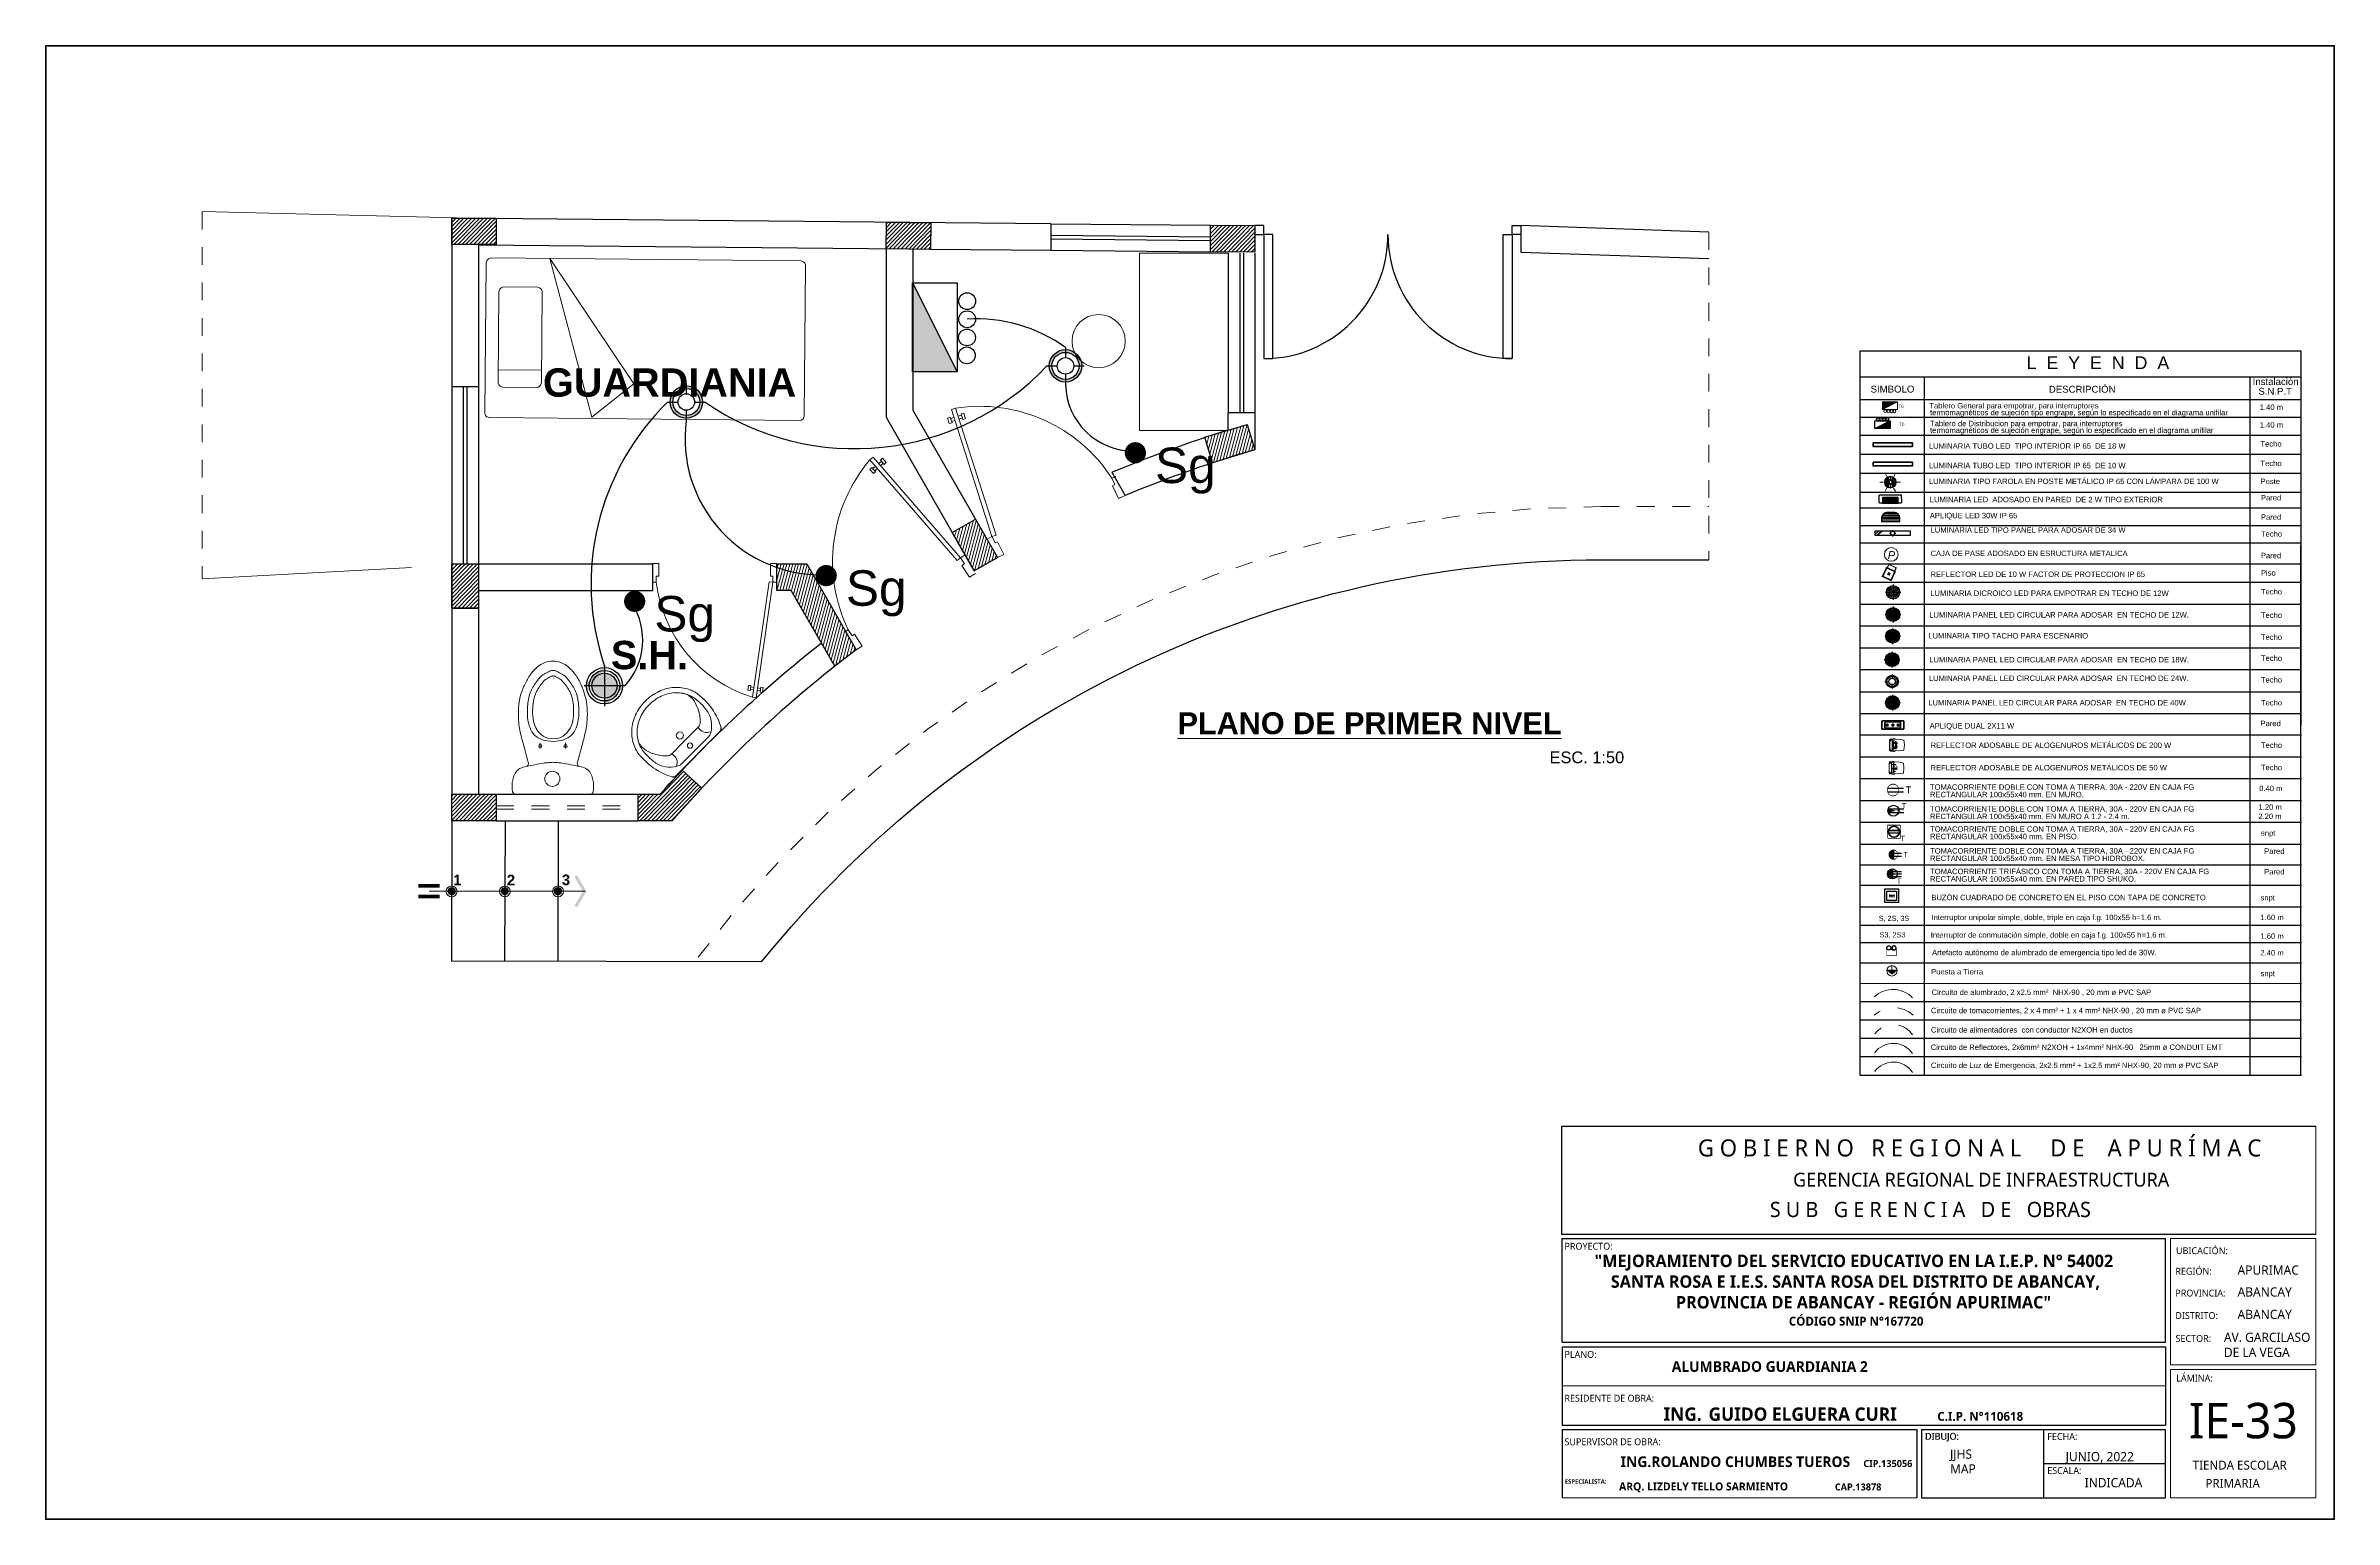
# Model space of a CAD drawing. Header units: millimetres. Extents: x 529.7 to 562.4, y 331.7 to 353.2.
# Drawn here: x 549.3 to 562.2, y 344.86 to 353.17 of the extents above; entities that cross this region are included whole.
import ezdxf
from ezdxf.enums import TextEntityAlignment as Align
from ezdxf.lldxf.tags import DXFTag

# ---------------------------------------------------------------- set-up
doc = ezdxf.new("R2010")
doc.units = ezdxf.units.MM
doc.set_wipeout_variables(frame=1)
for name, pattern in [('CONTINUA', [0]), ('DASHED2', [0.375, 0.25, -0.125]), ('HIDDEN2', [0.1875, 0.125, -0.0625])]:
    doc.linetypes.add(name, pattern=pattern)
for name, color, linetype in [('.', 40, 'Continuous'), ('ALUMBRADO', 1, 'Continuous'), ('IE-LEYENDA', 142, 'Continuous'), ('RED DE HUMO', 32, 'ACI')]:
    doc.layers.add(name, color=color, linetype=linetype)
for name, color, linetype, lineweight in [('0_Pluma_Nº__1', 253, 'Continuous', 9), ('A-DOOR', 31, 'Continuous', 18), ('alumbrado exterior', 3, 'Continuous', 15), ('Artefactos', 1, 'Continuous', 9), ('Capa1', 7, 'Continuous', 5), ('circ-alumb', 4, 'Continuous', 35), ('COLUMNAS 50', 32, 'Continuous', 70), ('Emergencia', 20, 'Continuous', 25), ('Equipamiento SR', 23, 'Continuous', 0), ('GRAFO00', 7, 'Continuous', 0), ('IE_ALIMENTADORES', 5, 'Continuous', 30), ('Letras El', 9, 'Continuous', 5), ('letras sr', 7, 'Continuous', 5), ('LINEAS_IND.', 252, 'Continuous', 5), ('Membrete', 250, 'Continuous', 15), ('Muebles', 252, 'Continuous', 0), ('Muebles fijos El', 101, 'Continuous', 0), ('Muros el', 144, 'Continuous', 60), ('Proyeccciones', 1, 'DASHED2', 18), ('Puertas El', 21, 'Continuous', 15), ('ROTULO', 253, 'Continuous', 0), ('Sanitarios el', 141, 'Continuous', 15), ('Separador de bike pintado', 8, 'Continuous', 0), ('TOMACORRIENTE', 5, 'HIDDEN2', 30)]:
    doc.layers.add(name, color=color, linetype=linetype, lineweight=lineweight)
doc.styles.add('ESC50', font='', dxfattribs={"height": 0.05})
doc.styles.add('Generales', font='trebuc.ttf', dxfattribs={"height": 0.1})
doc.styles.add('GENERATED_STYLE_1', font='')
doc.styles.add('Santa Rosa 1 50', font='trebuc.ttf')
doc.styles.get("Standard").update_dxf_attribs({"font": 'arial.ttf'})
doc.styles.add('style1', font='arial.ttf')
doc.styles.get('ESC50').set_extended_font_data('Arial', italic=True)
doc.styles.get('GENERATED_STYLE_1').set_extended_font_data('Arial', bold=True)
tags = doc.linetypes.add('ACI', pattern='A,0.5,-0.2,["ACI",Standard,S=0.1,R=0,X=-0.1,Y=-0.05],-0.25', length=0.95).pattern_tags.tags
tags[6] = DXFTag(74, 10)
pattern_1 = [(225.832106, (463.928661, 248.947849), (0.0113871558, -0.0110611169), [])]
pattern_2 = [(255, (463.928661, 248.947849), (0.0153340725, -0.0041087523), [])]

# ---------------------------------------------------------------- blocks, each defined once
blk = doc.blocks.new('Mure01pl')
at = {"color": 0, "linetype": 'ByBlock'}
blk.add_line((0.2, -0.106), (0.2, -0.377), dxfattribs=at)
blk.add_lwpolyline([(0.5, -1.995), (0.5, -0.055, 0.414214), (0.47, -0.025), (-0.47, -0.025, 0.414214), (-0.5, -0.055), (-0.5, -1.995, 0.414214), (-0.47, -2.025), (0.47, -2.025)], format="xyb", dxfattribs=at)
blk.add_lwpolyline([(-0.289, -0.377), (0.278, -0.377, 0.414214), (0.308, -0.347), (0.308, -0.136, 0.414214), (0.278, -0.106), (-0.289, -0.106, 0.414214), (-0.319, -0.136), (-0.319, -0.347, 0.414214)], format="xyb", close=True, dxfattribs=at)
blk.add_lwpolyline([(0.491, -0.696), (0.279, -0.957), (-0.5, -0.423)], close=True, dxfattribs=at)
blk.add_arc((0.47, -1.995), 0.03, 270, 0, dxfattribs=at)
blk = doc.blocks.new('puerta 1.00')
at = {"layer": 'Puertas El'}
for p, q in [((165.765, -11.935), (165.765, -11.885)), ((165.915, -11.915), (165.865, -11.915)), ((165.865, -11.935), (165.865, -11.915)), ((165.915, -11.915), (165.911, -11.945)), ((165.915, -11.915), (165.915, -11.885)), ((165.915, -11.915), (166.845, -12.051)), ((165.865, -11.935), (165.765, -11.935)), ((165.911, -11.945), (166.841, -12.08)), ((166.748, -12.092), (166.746, -12.112)), ((166.748, -12.092), (166.788, -12.098)), ((166.762, -12.069), (166.758, -12.093)), ((166.76, -12.013), (166.763, -11.993)), ((166.76, -12.013), (166.8, -12.019)), ((166.763, -11.993), (166.802, -11.999)), ((166.766, -12.039), (166.77, -12.014)), ((166.782, -12.072), (166.778, -12.096)), ((166.79, -12.017), (166.786, -12.042)), ((166.8, -12.019), (166.802, -11.999)), ((166.845, -12.051), (166.841, -12.08)), ((166.845, -12.051), (166.841, -12.08)), ((166.845, -12.051), (166.841, -12.08)), ((166.746, -12.112), (166.785, -12.118)), ((166.788, -12.098), (166.785, -12.118)), ((165.765, -12.855), (165.765, -12.835)), ((165.765, -12.885), (165.765, -12.835)), ((165.865, -12.835), (165.765, -12.835)), ((165.865, -12.855), (165.865, -12.835)), ((165.915, -12.855), (165.865, -12.855)), ((165.915, -12.885), (165.915, -12.855))]:
    blk.add_line(p, q, dxfattribs=at)
at = {"layer": 'Puertas El', "linetype": 'ByBlock'}
blk.add_arc((165.782, -11.755), 1.108, 276.8989, 342.9435, dxfattribs=at)
blk = doc.blocks.new('FFDFDFD')
at = {"color": 4, "lineweight": 0}
blk.add_line((-0.059, -0.19), (-0.059, -0.19), dxfattribs=at)
at = {"color": 4}
for centre, radius, start, end in [((-0.035, 0.165), 0.02, 118.8086, 179.4498), ((-0.039, -0.19), 0.02, 179.4496, 240.0908), ((0.147, -0.628), 0.374, 89.4497, 92.7549)]:
    blk.add_arc(centre, radius, start, end, dxfattribs=at)
at = {"layer": 'Muebles fijos El'}
for p, q in [((-0.059, -0.19), (-0.055, 0.165)), ((-0.031, 0.097), (-0.032, -0.013)), ((0.049, 0.092), (0.048, -0.014)), ((-0.033, -0.123), (-0.032, -0.013)), ((0.047, -0.12), (0.048, -0.014))]:
    blk.add_line(p, q, dxfattribs=at)
for centre, radius in [((0.007, -0.013), 0.015), ((0.088, -0.014), 0.02)]:
    blk.add_circle(centre, radius, dxfattribs=at)
for centre, radius, start, end in [((0.119, -0.116), 0.341, 109.3721, 118.8086), ((0.109, 0.045), 0.151, 105.8001, 155.79), ((0.13, -0.148), 0.374, 89.4497, 109.3721), ((0.218, -0.039), 0.224, 113.5711, 134.634), ((0.13, -0.148), 0.344, 89.4497, 100.4793), ((0.211, -0.022), 0.206, 98.7375, 113.5711), ((0.13, -0.148), 0.344, 85.9968, 89.4497), ((0.13, -0.148), 0.374, 86.1445, 89.4497), ((0.153, 0.041), 0.154, 64.1174, 89.7632), ((0.153, 0.041), 0.184, 64.1174, 89.4497), ((0.193, 0.092), 0.09, 55.9481, 98.7375), ((0.13, -0.148), 0.344, 79.7194, 79.8671), ((0.14, 0.014), 0.184, 40.6356, 64.1174), ((0.14, 0.014), 0.214, 40.6356, 64.1174), ((0.12, -0.003), 0.211, 19.3721, 40.6356), ((0.12, -0.003), 0.241, 19.3721, 40.6356), ((-0.006, 0.097), 0.025, 155.79, 179.7381), ((0.059, 0.096), 0.09, 178.959, 179.4497), ((0.031, 0.144), 0.0542, 200.727, 289.3385), ((0.089, 0.092), 0.04, 134.634, 179.4497), ((0.089, -0.014), 0.244, 359.4497, 19.3721), ((0.089, -0.014), 0.274, 359.4497, 19.3721), ((0.057, -0.124), 0.09, 179.4497, 179.9404), ((-0.008, -0.123), 0.025, 179.1613, 203.1094), ((0.028, -0.171), 0.0542, 69.5609, 158.1724), ((0.087, -0.12), 0.04, 179.4497, 224.2654), ((0.12, -0.026), 0.211, 318.2638, 339.5273), ((0.12, -0.026), 0.241, 318.2638, 339.5273), ((0.089, -0.014), 0.244, 339.5273, 359.4497), ((0.089, -0.014), 0.274, 339.5273, 359.4497), ((0.121, 0.088), 0.341, 240.0908, 249.5273), ((0.107, -0.074), 0.151, 203.1094, 253.0993), ((0.133, 0.119), 0.374, 249.5273, 269.4497), ((0.218, 0.008), 0.224, 224.2654, 245.3284), ((0.133, 0.119), 0.344, 258.4201, 269.4497), ((0.211, -0.008), 0.206, 245.3284, 260.1619), ((0.133, 0.119), 0.344, 269.4497, 272.9026), ((0.152, -0.07), 0.154, 269.1362, 294.782), ((0.152, -0.07), 0.184, 269.4497, 294.782), ((0.191, -0.122), 0.09, 260.1619, 302.9513), ((0.133, 0.119), 0.344, 279.0323, 279.18), ((0.14, -0.043), 0.184, 294.782, 318.2638), ((0.14, -0.043), 0.214, 294.782, 318.2638)]:
    blk.add_arc(centre, radius, start, end, dxfattribs=at)
blk = doc.blocks.new('INODFLUX-P')
at = {"layer": 'Sanitarios el'}
for p, q in [((0, -0.212), (0, 0.213)), ((0, 0.144), (0, -0.098)), ((0.023, 0.229), (0.067, 0.229)), ((0.258, 0.071), (0.289, 0.071)), ((0.258, -0.071), (0.289, -0.071)), ((0.023, -0.228), (0.023, -0.228)), ((0.023, -0.228), (0.067, -0.228))]:
    blk.add_line(p, q, dxfattribs=at)
for centre, radius in [((0.087, 0.003), 0.0425), ((0.272, 0.071), 0.00872), ((0.272, -0.071), 0.00872)]:
    blk.add_circle(centre, radius, dxfattribs=at)
for points in [[(0, 0.213), (0.004, 0.221), (0.014, 0.227), (0.023, 0.229)], [(0.067, 0.229), (0.096, 0.223), (0.126, 0.208), (0.145, 0.186), (0.157, 0.151), (0.159, 0.139)], [(0.158, 0.145), (0.167, 0.139), (0.187, 0.141)], [(0.187, 0.141), (0.244, 0.156), (0.32, 0.177), (0.404, 0.193), (0.467, 0.194), (0.539, 0.187), (0.59, 0.171), (0.648, 0.144), (0.701, 0.105), (0.743, 0.044), (0.751, 0)], [(0.298, -0.001), (0.307, 0.06), (0.334, 0.103), (0.374, 0.129), (0.42, 0.141), (0.505, 0.142), (0.58, 0.125), (0.642, 0.087), (0.674, 0.056), (0.688, 0.029), (0.697, 0.008), (0.697, -0.001)], [(0.187, -0.14), (0.244, -0.156), (0.32, -0.176), (0.404, -0.192), (0.467, -0.194), (0.539, -0.186), (0.59, -0.17), (0.648, -0.144), (0.701, -0.104), (0.743, -0.044), (0.751, 0.001)], [(0.298, -0.001), (0.307, -0.062), (0.334, -0.105), (0.374, -0.131), (0.42, -0.143), (0.505, -0.145), (0.58, -0.128), (0.642, -0.089), (0.674, -0.058), (0.688, -0.031), (0.697, -0.01), (0.697, -0.001)], [(0, -0.212), (0.004, -0.221), (0.014, -0.227), (0.023, -0.228)], [(0.067, -0.228), (0.096, -0.222), (0.126, -0.208), (0.145, -0.186), (0.157, -0.15), (0.159, -0.138)], [(0.158, -0.144), (0.167, -0.138), (0.187, -0.14)]]:
    blk.add_spline(points, degree=3, dxfattribs=at)
for points, knots in [([(0.159, 0.139), (0.162, 0.122), (0.17, 0.087), (0.178, 0.041), (0.179, 0.011), (0.18, 0)], [0, 0, 0, 0, 0.0500478, 0.1080759, 0.1401372, 0.1401372, 0.1401372, 0.1401372]), ([(0.159, -0.138), (0.162, -0.122), (0.17, -0.087), (0.178, -0.04), (0.179, -0.01), (0.18, 0)], [0, 0, 0, 0, 0.0500478, 0.1080759, 0.1401372, 0.1401372, 0.1401372, 0.1401372]), ([(0.313, -0.001), (0.311, 0.047), (0.338, 0.071), (0.391, 0.109), (0.431, 0.115), (0.507, 0.114), (0.543, 0.109), (0.59, 0.088), (0.608, 0.075), (0.638, 0.052), (0.646, 0.045), (0.655, 0.028), (0.662, 0.016), (0.666, 0.006), (0.667, 0.005), (0.667, 0.004)], [0, 0, 0, 0, 0.1299393, 0.1299393, 0.2598787, 0.2598787, 0.374754, 0.374754, 0.445792, 0.445792, 0.4942707, 0.4942707, 0.5266072, 0.5266072, 0.535214, 0.535214, 0.535214, 0.535214]), ([(0.313, -0.001), (0.311, -0.049), (0.338, -0.073), (0.391, -0.111), (0.431, -0.117), (0.507, -0.116), (0.543, -0.112), (0.59, -0.09), (0.608, -0.078), (0.638, -0.054), (0.646, -0.047), (0.655, -0.031), (0.662, -0.018), (0.666, -0.008), (0.667, -0.007), (0.667, -0.006)], [0, 0, 0, 0, 0.1299393, 0.1299393, 0.2598787, 0.2598787, 0.374754, 0.374754, 0.445792, 0.445792, 0.4942707, 0.4942707, 0.5266072, 0.5266072, 0.535214, 0.535214, 0.535214, 0.535214])]:
    blk.add_open_spline(points, degree=3, knots=knots, dxfattribs=at)
for points in [[(0.667, 0.004), (0.667, 0.004), (0.667, 0.003), (0.667, 0.001)], [(0.657, -0.005), (0.657, -0.004), (0.657, -0.004), (0.657, -0.003)], [(0.667, -0.006), (0.667, -0.006), (0.667, -0.005), (0.667, -0.003)]]:
    blk.add_open_spline(points, degree=3, dxfattribs=at)
blk.add_point((0, 0), dxfattribs=at)
blk = doc.blocks.new('LED')
at = {"layer": 'ALUMBRADO'}
h = blk.add_hatch(color=256, dxfattribs=at)
h.dxf.hatch_style = 1
edge = h.paths.add_edge_path(flags=17)
edge.add_arc((0, 0), 0.135, 0, 360)
edge = h.paths.add_edge_path()
edge.add_arc((0, 0), 0.162, 0, 360)
for points in [[(-0.185, 0), (-0.082, 0)], [(0, 0.185), (0, 0.082)], [(0.082, 0), (0.185, 0)], [(0, -0.082), (0, -0.185)]]:
    blk.add_lwpolyline(points, dxfattribs=at)
at = {"layer": 'ALUMBRADO', "linetype": 'CONTINUA', "ltscale": 0.003}
for radius in [0.162, 0.135, 0.0824]:
    blk.add_circle((0, 0), radius, dxfattribs=at)
blk = doc.blocks.new('LED PASILLO')
at = {"layer": 'ALUMBRADO'}
h = blk.add_hatch(color=202, dxfattribs=at)
h.dxf.hatch_style = 1
edge = h.paths.add_edge_path()
edge.add_line((0, 0.138), (0, -0.138))
edge.add_line((-0.138, 0), (0.138, 0))
edge = h.paths.add_edge_path()
edge.add_line((0, 0), (0, 0.085))
edge.add_arc((0, 0), 0.0845, 90, 180)
edge.add_line((-0.085, 0), (0, 0))
edge = h.paths.add_edge_path()
edge.add_line((0.085, 0), (0, 0))
edge.add_line((0, 0), (0, -0.085))
edge.add_arc((0, 0), 0.0845, 270, 360)
at = {"layer": 'ALUMBRADO', "color": 202}
for points in [[(-0.138, 0), (0.138, 0)], [(0, 0.138), (0, -0.138)]]:
    blk.add_lwpolyline(points, dxfattribs=at)
for radius in [0.122, 0.103, 0.0845]:
    blk.add_circle((0, 0), radius, dxfattribs=at)
blk = doc.blocks.new('TD ALUMBRADO 1')
at = {"layer": 'ALUMBRADO'}
h = blk.add_hatch(color=256, dxfattribs=at)
h.dxf.hatch_style = 1
h.paths.add_polyline_path([(-0.5, 0), (0, 0.25), (0, 0)])
at = {"layer": 'ALUMBRADO', "color": 5}
for points in [[(-0.5, 0), (0, 0.25), (0, 0), (-0.5, 0)], [(-0.5, 0), (-0.5, 0.25), (0, 0.25), (0, 0), (-0.5, 0)]]:
    blk.add_lwpolyline(points, dxfattribs=at)
for centre in [(-0.397, 0.307), (-0.295, 0.307), (-0.193, 0.306), (-0.092, 0.305)]:
    blk.add_circle(centre, 0.0473, dxfattribs=at)
blk = doc.blocks.new('Emergencia')
at = {"layer": 'Emergencia', "color": 240, "true_color": 0xed1f24}
blk.add_lwpolyline([(-0.25, -0.25), (0.25, -0.25), (0.25, 0), (-0.25, 0)], close=True, dxfattribs=at)
at = {"color": 240, "lineweight": 5, "true_color": 0xed1f24}
blk.add_wipeout([(-0.25, -0.25), (0.25, -0.25), (0.25, 0), (-0.25, 0)], dxfattribs=at).dxf.layer = 'Emergencia'
at = {"layer": 'Emergencia', "color": 1}
for points in [[(-0.08, -0.44), (-0.07, -0.44), (-0.06, -0.43), (-0.06, -0.43), (-0.05, -0.42), (-0.05, -0.41), (-0.04, -0.41), (-0.04, -0.4), (-0.03, -0.39), (-0.03, -0.39), (-0.03, -0.38), (-0.03, -0.37), (-0.03, -0.36), (-0.03, -0.35), (-0.03, -0.35), (-0.03, -0.34), (-0.03, -0.33), (-0.03, -0.32), (-0.03, -0.32), (-0.03, -0.31), (-0.04, -0.3), (-0.04, -0.29), (-0.05, -0.29), (-0.05, -0.28), (-0.06, -0.28), (-0.06, -0.27), (-0.07, -0.27), (-0.08, -0.26), (-0.08, -0.26), (-0.09, -0.26), (-0.1, -0.25), (-0.11, -0.25), (-0.11, -0.25), (-0.12, -0.25), (-0.13, -0.25), (-0.14, -0.25), (-0.15, -0.25), (-0.15, -0.25), (-0.16, -0.26), (-0.17, -0.26), (-0.18, -0.26), (-0.18, -0.27), (-0.19, -0.27), (-0.2, -0.28), (-0.2, -0.28), (-0.21, -0.29), (-0.21, -0.29), (-0.22, -0.3), (-0.22, -0.31), (-0.22, -0.32), (-0.22, -0.32), (-0.23, -0.33), (-0.23, -0.34), (-0.23, -0.35), (-0.23, -0.35), (-0.23, -0.36), (-0.23, -0.37), (-0.22, -0.38), (-0.22, -0.39), (-0.22, -0.39), (-0.21, -0.4), (-0.21, -0.41), (-0.21, -0.41), (-0.2, -0.42), (-0.2, -0.43), (-0.19, -0.43), (-0.18, -0.44), (-0.18, -0.44), (-0.17, -0.44), (-0.16, -0.45), (-0.15, -0.45), (-0.15, -0.45), (-0.14, -0.45), (-0.13, -0.45), (-0.12, -0.45), (-0.11, -0.45), (-0.11, -0.45), (-0.1, -0.45), (-0.09, -0.45), (-0.08, -0.44)], [(0.08, -0.44), (0.07, -0.44), (0.06, -0.43), (0.06, -0.43), (0.05, -0.42), (0.05, -0.41), (0.04, -0.41), (0.04, -0.4), (0.03, -0.39), (0.03, -0.39), (0.03, -0.38), (0.03, -0.37), (0.03, -0.36), (0.03, -0.35), (0.03, -0.35), (0.03, -0.34), (0.03, -0.33), (0.03, -0.32), (0.03, -0.32), (0.03, -0.31), (0.04, -0.3), (0.04, -0.29), (0.05, -0.29), (0.05, -0.28), (0.06, -0.28), (0.06, -0.27), (0.07, -0.27), (0.08, -0.26), (0.08, -0.26), (0.09, -0.26), (0.1, -0.25), (0.11, -0.25), (0.11, -0.25), (0.12, -0.25), (0.13, -0.25), (0.14, -0.25), (0.15, -0.25), (0.15, -0.25), (0.16, -0.26), (0.17, -0.26), (0.18, -0.26), (0.18, -0.27), (0.19, -0.27), (0.2, -0.28), (0.2, -0.28), (0.21, -0.29), (0.21, -0.29), (0.22, -0.3), (0.22, -0.31), (0.22, -0.32), (0.22, -0.32), (0.23, -0.33), (0.23, -0.34), (0.23, -0.35), (0.23, -0.35), (0.23, -0.36), (0.23, -0.37), (0.22, -0.38), (0.22, -0.39), (0.22, -0.39), (0.21, -0.4), (0.21, -0.41), (0.21, -0.41), (0.2, -0.42), (0.2, -0.43), (0.19, -0.43), (0.18, -0.44), (0.18, -0.44), (0.17, -0.44), (0.16, -0.45), (0.15, -0.45), (0.15, -0.45), (0.14, -0.45), (0.13, -0.45), (0.12, -0.45), (0.11, -0.45), (0.11, -0.45), (0.1, -0.45), (0.09, -0.45), (0.08, -0.44)]]:
    blk.add_lwpolyline(points, close=True, dxfattribs=at)
blk = doc.blocks.new('ADOSADO')
at = {"color": 1}
blk.add_wipeout([(-0.63, 0.015), (0.64, 0.015), (0.64, 0.155), (-0.63, 0.155)], dxfattribs=at).dxf.layer = 'ALUMBRADO'
at = {"layer": 'ALUMBRADO', "color": 1}
blk.add_lwpolyline([(-0.63, 0.015), (0.64, 0.015), (0.64, 0.155), (-0.63, 0.155)], close=True, dxfattribs=at)
at = {"layer": 'ALUMBRADO', "lineweight": 50}
for points in [[(-0.496, 0.155), (-0.63, 0.041)], [(-0.379, 0.155), (-0.544, 0.015)]]:
    blk.add_lwpolyline(points, dxfattribs=at)
at = {"layer": 'ALUMBRADO'}
for points in [[(-0.111, 0.085), (-0.065, 0.085)], [(0.005, 0.155), (0.005, 0.201)], [(0.005, -0.031), (0.005, 0.015)], [(0.075, 0.085), (0.121, 0.085)]]:
    blk.add_lwpolyline(points, dxfattribs=at)
blk.add_circle((0.005, 0.085), 0.0698, dxfattribs=at)
blk = doc.blocks.new('Tomacorriente con puesta a tierra')
at = {"layer": 'TOMACORRIENTE'}
blk.add_lwpolyline([(0.111, 0.038), (0.106, 0.049), (0.101, 0.06), (0.094, 0.07), (0.086, 0.08), (0.077, 0.088), (0.068, 0.096), (0.057, 0.102), (0.046, 0.108), (0.035, 0.112), (0.023, 0.115), (0.011, 0.117), (-0.002, 0.117), (-0.014, 0.116), (-0.026, 0.114), (-0.038, 0.111), (-0.049, 0.106), (-0.06, 0.101), (-0.07, 0.094), (-0.08, 0.086), (-0.088, 0.077), (-0.096, 0.068), (-0.102, 0.057), (-0.108, 0.046), (-0.112, 0.035), (-0.115, 0.023), (-0.117, 0.011), (-0.117, -0.002), (-0.116, -0.014), (-0.114, -0.026), (-0.111, -0.038), (-0.106, -0.049), (-0.101, -0.06), (-0.094, -0.07), (-0.086, -0.08), (-0.077, -0.088), (-0.068, -0.096), (-0.057, -0.102), (-0.046, -0.108), (-0.035, -0.112), (-0.023, -0.115), (-0.011, -0.117), (0.002, -0.117), (0.014, -0.116), (0.026, -0.114), (0.038, -0.111), (0.049, -0.106), (0.06, -0.101), (0.07, -0.094), (0.08, -0.086), (0.088, -0.077), (0.096, -0.068), (0.102, -0.057), (0.108, -0.046), (0.112, -0.035), (0.115, -0.023), (0.117, -0.011), (0.117, 0.002), (0.116, 0.014), (0.114, 0.026)], close=True, dxfattribs=at)
at = {"layer": 'TOMACORRIENTE', "color": 5, "linetype": 'CONTINUA', "style": 'style1', "text_generation_flag": 4}
blk.add_text('T', height=0.147, rotation=180, dxfattribs=at).set_placement((0.391, -0.069))
blk.add_wipeout([(0.111, 0.038), (0.106, 0.049), (0.101, 0.06), (0.094, 0.07), (0.086, 0.08), (0.077, 0.088), (0.068, 0.096), (0.057, 0.102), (0.046, 0.108), (0.035, 0.112), (0.023, 0.115), (0.011, 0.117), (-0.002, 0.117), (-0.014, 0.116), (-0.026, 0.114), (-0.038, 0.111), (-0.049, 0.106), (-0.06, 0.101), (-0.07, 0.094), (-0.08, 0.086), (-0.088, 0.077), (-0.096, 0.068), (-0.102, 0.057), (-0.108, 0.046), (-0.112, 0.035), (-0.115, 0.023), (-0.117, 0.011), (-0.117, -0.002), (-0.116, -0.014), (-0.114, -0.026), (-0.111, -0.038), (-0.106, -0.049), (-0.101, -0.06), (-0.094, -0.07), (-0.086, -0.08), (-0.077, -0.088), (-0.068, -0.096), (-0.057, -0.102), (-0.046, -0.108), (-0.035, -0.112), (-0.023, -0.115), (-0.011, -0.117), (0.002, -0.117), (0.014, -0.116), (0.026, -0.114), (0.038, -0.111), (0.049, -0.106), (0.06, -0.101), (0.07, -0.094), (0.08, -0.086), (0.088, -0.077), (0.096, -0.068), (0.102, -0.057), (0.108, -0.046), (0.112, -0.035), (0.115, -0.023), (0.117, -0.011), (0.117, 0.002), (0.116, 0.014), (0.114, 0.026)]).dxf.layer = 'TOMACORRIENTE'
at = {"layer": 'TOMACORRIENTE', "color": 5, "linetype": 'CONTINUA'}
for p, q in [((-0.111, 0.039), (0.22, 0.039)), ((-0.111, -0.039), (0.22, -0.039))]:
    blk.add_line(p, q, dxfattribs=at)
blk = doc.blocks.new('tomac. 2.2')
at = {"layer": 'TOMACORRIENTE'}
h = blk.add_hatch(color=256, dxfattribs=at)
h.dxf.hatch_style = 1
edge = h.paths.add_edge_path()
edge.add_line((-0.138, 0.049), (0.275, 0.048))
edge.add_line((-0.138, -0.048), (0.275, -0.049))
edge = h.paths.add_edge_path()
edge.add_ellipse((0, 0), major_axis=(0.104, 0.103), ratio=1, start_angle=475.67104, end_angle=514.32896)
edge.add_line((-0.138, -0.048), (0.138, -0.049))
edge.add_ellipse((0, 0), major_axis=(0.104, 0.103), ratio=1, start_angle=655.67104, end_angle=694.32896)
edge.add_line((0.138, 0.048), (-0.138, 0.049))
at = {"layer": 'TOMACORRIENTE', "color": 5, "linetype": 'CONTINUA'}
for p, q in [((-0.138, 0.049), (0.275, 0.048)), ((-0.138, -0.048), (0.275, -0.049))]:
    blk.add_line(p, q, dxfattribs=at)
blk.add_ellipse((0, 0), major_axis=(0.104, 0.103), ratio=1, start_param=5.497787, end_param=11.780972, dxfattribs=at)
at = {"layer": 'TOMACORRIENTE'}
blk.add_text('T', height=0.144, dxfattribs=at).set_placement((0.222, 0.063))
blk = doc.blocks.new('TOMACORRIENTE EN PISO')
at = {"layer": 'TOMACORRIENTE', "linetype": 'CONTINUA', "lineweight": 40}
blk.add_lwpolyline([(-0.166, -0.166), (0.166, -0.166), (0.166, 0.166), (-0.166, 0.166)], close=True, dxfattribs=at)
at = {"layer": 'TOMACORRIENTE', "color": 5, "linetype": 'CONTINUA', "style": 'style1', "text_generation_flag": 4}
blk.add_text('T', height=0.147, rotation=179.88285, dxfattribs=at).set_placement((0.296, -0.251))
at = {"linetype": 'CONTINUA'}
blk.add_wipeout([(-0.166, -0.166), (0.166, -0.166), (0.166, 0.166), (-0.166, 0.166)], dxfattribs=at).dxf.layer = 'TOMACORRIENTE'
at = {"layer": 'TOMACORRIENTE', "color": 5, "linetype": 'CONTINUA', "lineweight": 60}
blk.add_line((-0.142, 0.036), (0.142, 0.036), dxfattribs=at)
at = {"layer": 'TOMACORRIENTE', "color": 5, "linetype": 'CONTINUA'}
blk.add_line((-0.143, -0.033), (0.143, -0.033), dxfattribs=at)
at = {"layer": 'TOMACORRIENTE', "color": 5, "linetype": 'CONTINUA', "lineweight": 40}
blk.add_ellipse((0, 0), major_axis=(0.104, 0.103), ratio=1, start_param=5.497787, end_param=11.780972, dxfattribs=at)
blk = doc.blocks.new('*U30')
at = {"color": 2}
blk.add_lwpolyline([(0, -0.071), (0, 0.071)], dxfattribs=at)
blk = doc.blocks.new('*U31')
at = {"color": 0, "linetype": 'ByBlock', "lineweight": -2, "transparency": 16777216}
for p, rotation in [((-0.323, 1.083), 59.99999999999999), ((0.247, 1.08), 299.9999999999999), ((-0.326, 0.754), 120), ((-0.042, 0.587), 180), ((0.245, 0.75), 239.9999999999999)]:
    blk.add_blockref('*U30', p, dxfattribs=dict(at, rotation=rotation))
blk.add_blockref('*U30', (-0.037, 1.246), dxfattribs=at)
blk = doc.blocks.new('A$C0124305E')
at = {"color": 114, "lineweight": 0}
blk.add_wipeout([(0.002, 0.297), (0.049, 0.298), (0.083, 0.287), (0.118, 0.274), (0.154, 0.256), (0.182, 0.237), (0.208, 0.214), (0.248, 0.166), (0.268, 0.13), (0.28, 0.101), (0.295, 0.036), (0.295, -0.016), (0.29, -0.055), (0.281, -0.088), (0.273, -0.108), (0.262, -0.132), (0.249, -0.154), (0.235, -0.173), (0.215, -0.197), (0.203, -0.209), (0.174, -0.233), (0.153, -0.247), (0.126, -0.261), (0.114, -0.266), (0.101, -0.271), (0.076, -0.278), (0.049, -0.284), (0.004, -0.288), (-0.042, -0.288), (-0.085, -0.274), (-0.112, -0.264), (-0.136, -0.252), (-0.165, -0.234), (-0.19, -0.214), (-0.218, -0.186), (-0.236, -0.162), (-0.258, -0.126), (-0.277, -0.077), (-0.285, -0.041), (-0.289, 0.005), (-0.286, 0.042), (-0.282, 0.07), (-0.266, 0.118), (-0.246, 0.157), (-0.21, 0.205), (-0.178, 0.234), (-0.152, 0.253), (-0.116, 0.272), (-0.042, 0.294)], dxfattribs=at).dxf.layer = 'Capa1'
at = {"layer": 'Capa1', "lineweight": 0, "true_color": 0xfecc66}
h = blk.add_hatch(color=31, dxfattribs=at)
edge = h.paths.add_edge_path()
edge.add_line((0.049, 0.086), (0.049, 0.195))
edge.add_ellipse((0, 0), major_axis=(0.142, 0.142), ratio=1, start_angle=239.15203, end_angle=390.84797, ccw=False)
edge.add_line((0.049, -0.195), (0.049, -0.076))
edge.add_line((0.049, -0.076), (0.049, -0.051))
edge.add_ellipse((0, 0), major_axis=(0.0504, 0.0504), ratio=1, start_angle=268.69475, end_angle=361.30525)
edge.add_line((0.049, 0.051), (0.049, 0.086))
edge = h.paths.add_edge_path()
edge.add_line((-0.042, -0.058), (-0.042, -0.076))
edge.add_line((-0.042, -0.076), (-0.042, -0.197))
edge.add_ellipse((0, 0), major_axis=(0.142, 0.142), ratio=1, start_angle=56.99101, end_angle=213.00899, ccw=False)
edge.add_line((-0.042, 0.197), (-0.042, 0.086))
edge.add_line((-0.042, 0.086), (-0.042, 0.058))
edge.add_ellipse((0, 0), major_axis=(0.0504, 0.0504), ratio=1, start_angle=80.9455, end_angle=189.0545)
at = {"layer": 'Capa1', "color": 114, "lineweight": 0}
for p, q in [((-0.042, 0.034), (-0.042, 0.086)), ((0.004, 0.098), (0.004, 0.227)), ((0.049, 0.086), (0.049, 0.034)), ((-0.042, -0.076), (-0.042, -0.024)), ((0.004, -0.088), (0.004, -0.227)), ((0.049, -0.024), (0.049, -0.076))]:
    blk.add_line(p, q, dxfattribs=at)
for centre, radius in [((0, 0), 0.227), ((0, 0), 0.201), ((0, 0), 0.0712), ((0.004, 0.005), 0.0539)]:
    blk.add_circle(centre, radius, dxfattribs=at)
for start, end in [(60.67431, 119.32569), (240.67431, 299.32569)]:
    blk.add_arc((0.004, 0.005), 0.0929, start, end, dxfattribs=at)
at = {"rotation": 89.99999999999999}
blk.add_blockref('*U31', (0.917, 0.039), dxfattribs=at)
blk = doc.blocks.new('LUM PARED')
at = {"layer": 'ALUMBRADO'}
h = blk.add_hatch(dxfattribs=at)
h.set_pattern_fill('ANSI31', color=5, scale=2.5)
h.set_pattern_definition([(45, (0, 0.88397), (-0.22097, 0.22097), [])])
edge = h.paths.add_edge_path()
edge.add_line((-2.47, 0), (2.47, 0))
edge.add_line((2.47, 0), (2.47, 1.57))
edge.add_arc((2.27, 1.57), 0.2, 0, 90)
edge.add_line((2.27, 1.77), (-2.27, 1.77))
edge.add_arc((-2.27, 1.57), 0.2, 90, 180)
edge.add_line((-2.47, 1.57), (-2.47, 0))
at = {"layer": 'ALUMBRADO', "color": 5}
for points in [[(-1.08, 1.77), (-2.27, 1.77, 0.414214), (-2.47, 1.57), (-2.47, 0), (-3.25, 0, -0.414214), (-3.45, 0.2), (-3.45, 2.41, -0.414214), (-3.25, 2.61), (-1.11, 2.61), (3.25, 2.61, -0.414214), (3.45, 2.41), (3.45, 0.2, -0.414214), (3.25, 0), (2.47, 0), (2.47, 1.57, 0.414214), (2.27, 1.77)], [(-2.47, 0), (2.47, 0), (2.47, 1.57, 0.414214), (2.27, 1.77), (-2.27, 1.77, 0.414214), (-2.47, 1.57)]]:
    blk.add_lwpolyline(points, format="xyb", close=True, dxfattribs=at)
blk = doc.blocks.new('LED SUM')
at = {"layer": 'ALUMBRADO', "color": 44}
for p, q in [((-0.138, 0), (0.138, 0)), ((0, 0.138), (0, -0.138))]:
    blk.add_line(p, q, dxfattribs=at)
for radius in [0.122, 0.096, 0.0698, 0.0436, 0.0175]:
    blk.add_circle((0, 0), radius, dxfattribs=at)
blk = doc.blocks.new('LED CENTRAL')
at = {"layer": 'ALUMBRADO'}
h = blk.add_hatch(color=5, dxfattribs=at)
h.dxf.hatch_style = 1
edge = h.paths.add_edge_path()
edge.add_arc((0, 0), 0.0845, 0, 360)
at = {"layer": 'ALUMBRADO', "color": 5}
for points in [[(-0.138, 0), (0.138, 0)], [(0, 0.138), (0, -0.138)]]:
    blk.add_lwpolyline(points, dxfattribs=at)
for radius in [0.122, 0.103, 0.0845]:
    blk.add_circle((0, 0), radius, dxfattribs=at)
blk = doc.blocks.new('LUM PARED 20 W')
at = {"layer": 'ALUMBRADO', "color": 6}
blk.add_lwpolyline([(-0.05, -0.15), (0.05, -0.15, 0.414214), (0.15, -0.05), (0.15, 0), (-0.15, 0), (-0.15, -0.05, 0.414214)], format="xyb", close=True, dxfattribs=at)
for points in [[(-0.15, -0.025), (0.15, -0.025)], [(-0.15, -0.05), (0.15, -0.05)], [(-0.147, -0.075), (0.147, -0.075)], [(-0.137, -0.1), (0.137, -0.1)], [(-0.116, -0.125), (0.116, -0.125)]]:
    blk.add_lwpolyline(points, dxfattribs=at)
blk = doc.blocks.new('REFLECTOR NEOS')
at = {"layer": 'Artefactos', "color": 5, "lineweight": 20, "ltscale": 0.1}
for points in [[(-0.25, -0.01), (-0.25, 0.29), (-0.2, 0.35), (-0.06, 0.35), (-0.05, 0.36), (-0.01, 0.37), (0.03, 0.37), (0.07, 0.36), (0.09, 0.34), (0.09, 0.33)], [(-0.07, 0.32), (-0.07, 0.34), (-0.13, 0.34), (-0.24, 0.21), (-0.24, -0.01)], [(-0.09, 0.32), (-0.09, -0.33), (0.29, -0.36), (0.6, -0.29), (0.63, -0.01), (0.6, 0.3), (0.29, 0.34), (-0.09, 0.32)], [(-0.25, -0.01), (-0.25, -0.3), (-0.2, -0.36), (-0.06, -0.36), (-0.05, -0.37), (-0.01, -0.38), (0.03, -0.38), (0.07, -0.37), (0.09, -0.35), (0.09, -0.34)], [(-0.07, -0.33), (-0.07, -0.35), (-0.13, -0.35), (-0.24, -0.22), (-0.24, -0.01)]]:
    blk.add_lwpolyline(points, dxfattribs=at)
for centre in [(-0.04, 0.26), (-0.04, 0.21), (-0.04, 0.17), (-0.04, 0.13), (-0.04, 0.09), (-0.04, 0.04), (-0.04, 0), (0, 0.26), (0, 0.26), (0, 0.21), (0, 0.17), (0, 0.13), (0, 0.09), (0, 0.04), (0, 0), (0.04, 0.26), (0.04, 0.26), (0.04, 0.21), (0.04, 0.17), (0.04, 0.13), (0.04, 0.09), (0.04, 0.04), (0.04, 0), (0.09, 0.21), (0.09, 0.17), (0.09, 0.13), (0.09, 0.09), (0.09, 0.04), (0.09, 0), (0.13, 0.21), (0.13, 0.17), (0.13, 0.13), (0.13, 0.09), (0.13, 0.04), (0.13, 0), (0.17, 0.17), (0.17, 0.13), (0.17, 0.09), (0.17, 0.04), (0.17, 0), (0.22, 0.09), (0.22, 0.04), (0.22, 0), (-0.04, -0.04), (-0.04, -0.09), (-0.04, -0.13), (-0.04, -0.17), (-0.04, -0.22), (-0.04, -0.26), (0, -0.04), (0, -0.09), (0, -0.13), (0, -0.17), (0, -0.22), (0, -0.26), (0.04, -0.04), (0.04, -0.09), (0.04, -0.13), (0.04, -0.17), (0.04, -0.22), (0.04, -0.26), (0.09, -0.04), (0.09, -0.09), (0.09, -0.13), (0.09, -0.17), (0.09, -0.22), (0.13, -0.04), (0.13, -0.09), (0.13, -0.13), (0.13, -0.17), (0.13, -0.22), (0.17, -0.04), (0.17, -0.09), (0.17, -0.13), (0.17, -0.17), (0.22, -0.04), (0.22, -0.09)]:
    blk.add_circle(centre, 0.00486, dxfattribs=at)
blk = doc.blocks.new('llum')
at = {"layer": 'Artefactos', "lineweight": 9, "xscale": 0.75, "yscale": 0.75, "zscale": 0.75, "rotation": 270}
blk.add_blockref('REFLECTOR NEOS', (0, 0), dxfattribs=at)
blk = doc.blocks.new('IDROBOX')
at = {"layer": 'TOMACORRIENTE'}
blk.add_lwpolyline([(0.139, 0.047), (0.133, 0.061), (0.126, 0.075), (0.118, 0.088), (0.108, 0.099), (0.097, 0.11), (0.085, 0.12), (0.072, 0.128), (0.058, 0.135), (0.044, 0.14), (0.029, 0.144), (0.014, 0.146), (-0.002, 0.147), (-0.017, 0.146), (-0.032, 0.143), (-0.047, 0.139), (-0.061, 0.133), (-0.075, 0.126), (-0.088, 0.118), (-0.099, 0.108), (-0.11, 0.097), (-0.12, 0.085), (-0.128, 0.072), (-0.135, 0.058), (-0.14, 0.044), (-0.144, 0.029), (-0.146, 0.014), (-0.147, -0.002), (-0.146, -0.017), (-0.143, -0.032), (-0.139, -0.047), (-0.133, -0.061), (-0.126, -0.075), (-0.118, -0.088), (-0.108, -0.099), (-0.097, -0.11), (-0.085, -0.12), (-0.072, -0.128), (-0.058, -0.135), (-0.044, -0.14), (-0.029, -0.144), (-0.014, -0.146), (0.002, -0.147), (0.017, -0.146), (0.032, -0.143), (0.047, -0.139), (0.061, -0.133), (0.075, -0.126), (0.088, -0.118), (0.099, -0.108), (0.11, -0.097), (0.12, -0.085), (0.128, -0.072), (0.135, -0.058), (0.14, -0.044), (0.144, -0.029), (0.146, -0.014), (0.147, 0.002), (0.146, 0.017), (0.143, 0.032)], close=True, dxfattribs=at)
at = {"layer": 'TOMACORRIENTE', "color": 5, "linetype": 'CONTINUA', "style": 'style1', "text_generation_flag": 4}
blk.add_text('T', height=0.183, rotation=179.88285, dxfattribs=at).set_placement((0.488, -0.087))
blk.add_wipeout([(0.139, 0.047), (0.133, 0.061), (0.126, 0.075), (0.118, 0.088), (0.108, 0.099), (0.097, 0.11), (0.085, 0.12), (0.072, 0.128), (0.058, 0.135), (0.044, 0.14), (0.029, 0.144), (0.014, 0.146), (-0.002, 0.147), (-0.017, 0.146), (-0.032, 0.143), (-0.047, 0.139), (-0.061, 0.133), (-0.075, 0.126), (-0.088, 0.118), (-0.099, 0.108), (-0.11, 0.097), (-0.12, 0.085), (-0.128, 0.072), (-0.135, 0.058), (-0.14, 0.044), (-0.144, 0.029), (-0.146, 0.014), (-0.147, -0.002), (-0.146, -0.017), (-0.143, -0.032), (-0.139, -0.047), (-0.133, -0.061), (-0.126, -0.075), (-0.118, -0.088), (-0.108, -0.099), (-0.097, -0.11), (-0.085, -0.12), (-0.072, -0.128), (-0.058, -0.135), (-0.044, -0.14), (-0.029, -0.144), (-0.014, -0.146), (0.002, -0.147), (0.017, -0.146), (0.032, -0.143), (0.047, -0.139), (0.061, -0.133), (0.075, -0.126), (0.088, -0.118), (0.099, -0.108), (0.11, -0.097), (0.12, -0.085), (0.128, -0.072), (0.135, -0.058), (0.14, -0.044), (0.144, -0.029), (0.146, -0.014), (0.147, 0.002), (0.146, 0.017), (0.143, 0.032)]).dxf.layer = 'TOMACORRIENTE'
at = {"layer": 'TOMACORRIENTE'}
h = blk.add_hatch(color=256, dxfattribs=at)
h.dxf.hatch_style = 1
edge = h.paths.add_edge_path()
edge.add_line((0, 0.147), (0, -0.147))
h.paths.add_polyline_path([(0, 0.147), (-0.002, 0.147), (-0.017, 0.146), (-0.032, 0.143), (-0.047, 0.139), (-0.061, 0.133), (-0.075, 0.126), (-0.088, 0.118), (-0.099, 0.108), (-0.11, 0.097), (-0.12, 0.085), (-0.128, 0.072), (-0.135, 0.058), (-0.14, 0.044), (-0.144, 0.029), (-0.146, 0.014), (-0.147, -0.002), (-0.146, -0.017), (-0.143, -0.032), (-0.139, -0.047), (-0.133, -0.061), (-0.126, -0.075), (-0.118, -0.088), (-0.108, -0.099), (-0.097, -0.11), (-0.085, -0.12), (-0.072, -0.128), (-0.058, -0.135), (-0.044, -0.14), (-0.029, -0.144), (-0.014, -0.146), (0, -0.147)])
at = {"layer": 'TOMACORRIENTE', "color": 5, "linetype": 'CONTINUA'}
for p, q in [((-0.138, 0.049), (0.275, 0.048)), ((-0.138, -0.048), (0.275, -0.049))]:
    blk.add_line(p, q, dxfattribs=at)
blk.add_lwpolyline([(0, 0.147), (0, -0.147)], dxfattribs=at)
blk = doc.blocks.new('TOMACOR TRIFASICO')
at = {"layer": 'TOMACORRIENTE', "linetype": 'CONTINUA'}
h = blk.add_hatch(color=256, dxfattribs=at)
h.dxf.hatch_style = 1
edge = h.paths.add_edge_path()
edge.add_line((0, 0.169), (0, -0.169))
h.paths.add_polyline_path([(0, 0.169, 0.414214), (-0.169, 0, 0.414214), (0, -0.169)])
at = {"layer": 'TOMACORRIENTE', "color": 5, "linetype": 'CONTINUA'}
for p, q in [((-0.169, 0), (0.31, -0.001)), ((-0.148, 0.083), (0.31, 0.082)), ((-0.145, -0.087), (0.31, -0.088))]:
    blk.add_line(p, q, dxfattribs=at)
at = {"layer": 'TOMACORRIENTE', "linetype": 'CONTINUA'}
blk.add_lwpolyline([(0, 0.169), (0, -0.169)], dxfattribs=at)
blk.add_circle((0, 0), 0.169, dxfattribs=at)
at = {"layer": 'TOMACORRIENTE', "color": 5, "linetype": 'CONTINUA', "style": 'style1', "text_generation_flag": 4}
blk.add_text('T', height=0.183, rotation=179.88285, dxfattribs=at).set_placement((0.304, -0.332))
blk = doc.blocks.new('CAJ A DE PASO EMT')
at = {"layer": 'alumbrado exterior'}
blk.add_circle((0, 0), 0.202, dxfattribs=at)
at = {"layer": 'IE-LEYENDA', "color": 7, "style": 'ESC50'}
blk.add_text('P', height=0.235, dxfattribs=at).set_placement((0.006, -0.14), align=Align.CENTER)
blk = doc.blocks.new('REFLECTOR DE 10W')
at = {"layer": '.', "true_color": 0xf8d731}
h = blk.add_hatch(color=40, dxfattribs=at)
h.dxf.hatch_style = 1
h.paths.add_polyline_path([(-0.051, 0.075), (-0.201, 0.075), (-0.201, -0.075), (-0.051, -0.075)])
h.paths.add_polyline_path([(-0.063, -0.063), (-0.189, -0.063), (-0.189, 0.063), (-0.063, 0.063)], flags=16)
h.paths.add_polyline_path([(-0.111, 0.014), (-0.111, -0.014), (-0.14, -0.014), (-0.14, 0.014)], flags=0)
at = {"layer": '.'}
h = blk.add_hatch(color=5, dxfattribs=at)
h.dxf.hatch_style = 1
h.paths.add_polyline_path([(-0.14, 0.014), (-0.14, -0.014), (-0.111, -0.014), (-0.111, 0.014)])
at = {"layer": 'alumbrado exterior', "color": 40, "true_color": 0xf8d731}
for points in [[(-0.201, 0.075), (-0.051, 0.075), (-0.051, -0.075), (-0.201, -0.075)], [(-0.189, 0.063), (-0.063, 0.063), (-0.063, -0.063), (-0.189, -0.063)]]:
    blk.add_lwpolyline(points, close=True, dxfattribs=at)
at = {"layer": 'alumbrado exterior', "color": 5}
blk.add_lwpolyline([(-0.14, 0.014), (-0.111, 0.014), (-0.111, -0.014), (-0.14, -0.014)], close=True, dxfattribs=at)
at = {"layer": 'alumbrado exterior'}
for points in [[(-0.051, 0.061), (0.004, 0.061), (0.004, -0.061), (-0.051, -0.061)], [(-0.051, 0.057), (0, 0.057), (0, -0.057), (-0.051, -0.057)]]:
    blk.add_lwpolyline(points, dxfattribs=at)
blk = doc.blocks.new('buzon')
at = {"layer": 'IE_ALIMENTADORES', "color": 32, "true_color": 0xcd6928}
for points in [[(-0.5, 0.5), (0.5, 0.5), (0.5, -0.5), (-0.5, -0.5)], [(-0.35, 0.35), (0.35, 0.35), (0.35, -0.35), (-0.35, -0.35)], [(-0.2, 0), (0.2, 0), (0.2, 0), (-0.2, 0)]]:
    blk.add_lwpolyline(points, close=True, dxfattribs=at)
at = {"layer": 'IE_ALIMENTADORES', "insert": (-0.2, 0.13), "char_height": 0.25, "attachment_point": 1}
blk.add_mtext_dynamic_manual_height_columns('BZ', width=1.9177, gutter_width=12.5, heights=[0], dxfattribs=at)
blk = doc.blocks.new('41')
at = {"layer": 'Artefactos', "color": 6, "lineweight": 20, "ltscale": 0.1}
for points in [[(125.832, 244), (125.832, 244.073), (125.845, 244.088), (125.878, 244.088), (125.882, 244.091), (125.89, 244.093), (125.902, 244.093), (125.911, 244.091), (125.915, 244.087), (125.916, 244.084)], [(125.832, 244), (125.832, 243.928), (125.845, 243.913), (125.878, 243.913), (125.882, 243.91), (125.89, 243.908), (125.902, 243.908), (125.911, 243.91), (125.915, 243.914), (125.916, 243.917)], [(125.877, 244.081), (125.877, 244.086), (125.862, 244.086), (125.834, 244.053), (125.834, 244)], [(125.877, 243.92), (125.877, 243.915), (125.862, 243.915), (125.834, 243.948), (125.834, 244)], [(125.87, 243.92), (125.87, 244.081), (125.967, 244.087), (126.044, 244.072), (126.05, 244), (126.044, 243.925), (125.967, 243.913), (125.87, 243.92)]]:
    blk.add_lwpolyline(points, dxfattribs=at)
for centre in [(125.882, 244.064), (125.882, 244.053), (125.882, 244.042), (125.882, 244.031), (125.882, 244.021), (125.882, 244.01), (125.882, 243.999), (125.882, 243.988), (125.882, 243.978), (125.882, 243.967), (125.882, 243.956), (125.882, 243.946), (125.882, 243.935), (125.894, 244.064), (125.894, 244.053), (125.894, 244.042), (125.894, 244.031), (125.894, 244.021), (125.894, 244.01), (125.894, 243.999), (125.894, 243.988), (125.894, 243.978), (125.894, 243.967), (125.894, 243.956), (125.894, 243.946), (125.894, 243.935), (125.894, 243.935), (125.905, 244.064), (125.905, 244.053), (125.905, 244.042), (125.905, 244.031), (125.905, 244.021), (125.905, 244.01), (125.905, 243.999), (125.905, 243.988), (125.905, 243.978), (125.905, 243.967), (125.905, 243.956), (125.905, 243.946), (125.904, 243.935), (125.905, 243.935), (125.916, 244.053), (125.916, 244.042), (125.916, 244.031), (125.916, 244.021), (125.916, 244.01), (125.916, 243.999), (125.916, 243.988), (125.916, 243.978), (125.916, 243.967), (125.916, 243.956), (125.916, 243.946), (125.926, 244.053), (125.926, 244.042), (125.926, 244.031), (125.926, 244.021), (125.926, 244.01), (125.926, 243.999), (125.926, 243.988), (125.926, 243.978), (125.926, 243.967), (125.926, 243.956), (125.926, 243.946), (125.937, 244.042), (125.937, 244.031), (125.937, 244.021), (125.937, 244.01), (125.937, 243.999), (125.937, 243.988), (125.937, 243.978), (125.937, 243.967), (125.937, 243.956), (125.948, 244.021), (125.948, 244.01), (125.948, 243.999), (125.948, 243.988), (125.948, 243.978)]:
    blk.add_circle(centre, 0.00121, dxfattribs=at)
blk = doc.blocks.new('411')
at = {"layer": 'ALUMBRADO'}
h = blk.add_hatch(color=1, dxfattribs=at)
h.dxf.hatch_style = 1
edge = h.paths.add_edge_path()
edge.add_line((114.303, 245.266), (114.073, 245.266))
edge.add_line((114.188, 245.382), (114.188, 245.151))
edge = h.paths.add_edge_path()
edge.add_line((114.188, 245.266), (114.259, 245.266))
edge.add_arc((114.188, 245.266), 0.0707, 0, 90)
edge.add_line((114.188, 245.337), (114.188, 245.266))
edge = h.paths.add_edge_path()
edge.add_line((114.188, 245.196), (114.188, 245.266))
edge.add_line((114.188, 245.266), (114.118, 245.266))
edge.add_arc((114.188, 245.266), 0.0707, 180, 270)
at = {"layer": 'ALUMBRADO', "color": 5}
for points in [[(114.188, 245.382), (114.188, 245.151)], [(114.303, 245.266), (114.073, 245.266)]]:
    blk.add_lwpolyline(points, dxfattribs=at)
for radius in [0.102, 0.086, 0.0707]:
    blk.add_circle((114.188, 245.266), radius, dxfattribs=at)
blk = doc.blocks.new('d')
at = {"layer": 'ALUMBRADO'}
h = blk.add_hatch(color=1, dxfattribs=at)
h.dxf.hatch_style = 1
edge = h.paths.add_edge_path()
edge.add_arc((114.505, 245.331), 0.0707, 0, 360)
at = {"layer": 'ALUMBRADO', "color": 5}
for points in [[(114.39, 245.331), (114.62, 245.331)], [(114.505, 245.446), (114.505, 245.215)]]:
    blk.add_lwpolyline(points, dxfattribs=at)
for radius in [0.102, 0.086, 0.0707]:
    blk.add_circle((114.505, 245.331), radius, dxfattribs=at)
blk = doc.blocks.new('dir')
at = {"layer": 'A-DOOR', "color": 2, "lineweight": 40}
for centre in [(114.374, 247.026), (114.456, 247.026), (114.534, 247.026)]:
    blk.add_circle(centre, 0.0144, dxfattribs=at)
at = {"layer": 'ALUMBRADO', "color": 5, "lineweight": 40}
for p, q in [((114.292, 246.975), (114.292, 247.078)), ((114.301, 247.087), (114.401, 247.088)), ((114.57, 246.967), (114.302, 246.965)), ((114.338, 247.062), (114.338, 246.989)), ((114.338, 247.062), (114.338, 246.989)), ((114.56, 247.073), (114.347, 247.072)), ((114.403, 247.072), (114.347, 247.072)), ((114.348, 246.979), (114.56, 246.981)), ((114.348, 246.979), (114.504, 246.98)), ((114.401, 247.088), (114.606, 247.089)), ((114.56, 247.073), (114.403, 247.072)), ((114.57, 246.99), (114.569, 247.063)), ((114.57, 246.99), (114.569, 247.063)), ((114.606, 246.967), (114.57, 246.967)), ((114.615, 247.08), (114.616, 246.976))]:
    blk.add_line(p, q, dxfattribs=at)
for centre, start, end in [((114.301, 247.078), 90.328, 180.328), ((114.302, 246.975), 180.328, 270.328), ((114.347, 247.062), 90.328, 180.328), ((114.347, 247.062), 90.328, 180.328), ((114.348, 246.989), 180.328, 270.328), ((114.348, 246.989), 180.328, 270.328), ((114.56, 247.063), 0.328, 90.328), ((114.56, 247.063), 0.328, 90.328), ((114.56, 246.99), 270.328, 0.328), ((114.56, 246.99), 270.328, 0.328), ((114.606, 247.08), 0.328, 90.328), ((114.606, 246.976), 270.328, 0.328)]:
    blk.add_arc(centre, 0.00937, start, end, dxfattribs=at)
blk = doc.blocks.new('LYYYDD')
at = {"layer": 'ROTULO'}
h = blk.add_hatch(color=5, dxfattribs=at)
h.dxf.hatch_style = 1
h.paths.add_polyline_path([(51.054, 51.616), (50.84, 51.509), (50.84, 51.616)])
at = {"layer": 'A-DOOR', "color": 2, "lineweight": 35}
for points in [[(50.708, 51.042), (51.263, 51.042), (51.263, 50.99), (50.708, 50.99)], [(50.708, 50.767), (51.263, 50.767), (51.263, 50.715), (50.708, 50.715)]]:
    blk.add_lwpolyline(points, close=True, dxfattribs=at)
at = {"layer": 'IE-LEYENDA', "linetype": 'Continuous'}
for p, q in [((56.74, 52.331), (50.523, 52.331)), ((50.523, 52.331), (50.523, 42.125)), ((56.739, 46.855), (56.74, 52.331)), ((56.742, 51.964), (50.523, 51.964)), ((51.426, 51.964), (51.426, 50.41)), ((56.021, 42.125), (56.021, 51.964)), ((56.737, 42.125), (56.742, 51.964)), ((50.523, 51.652), (56.74, 51.652)), ((50.523, 51.402), (56.74, 51.402)), ((50.523, 51.146), (56.74, 51.146)), ((50.523, 50.88), (56.74, 50.879)), ((50.523, 50.613), (56.74, 50.613)), ((50.523, 50.346), (56.74, 50.346)), ((51.426, 50.41), (51.426, 42.125)), ((50.523, 50.121), (56.745, 50.121)), ((50.523, 49.875), (56.745, 49.874)), ((50.523, 49.628), (56.745, 49.628)), ((50.523, 49.334), (56.745, 49.333)), ((50.523, 49.075), (56.745, 49.075)), ((50.518, 46.922), (56.739, 46.922)), ((50.523, 46.922), (56.745, 46.922)), ((50.528, 46.614), (56.745, 46.614)), ((50.523, 45.689), (56.745, 45.689)), ((50.523, 45.381), (56.745, 45.381)), ((50.523, 45.091), (56.745, 45.091)), ((50.523, 44.802), (56.745, 44.802)), ((50.523, 44.497), (56.745, 44.497)), ((50.523, 44.24), (56.745, 44.239)), ((50.523, 43.993), (56.745, 43.993)), ((50.523, 43.419), (56.745, 43.418)), ((50.523, 43.16), (56.745, 43.16)), ((50.523, 42.903), (56.745, 42.903)), ((50.523, 42.644), (56.745, 42.643)), ((50.523, 42.385), (56.745, 42.385)), ((50.523, 42.125), (56.745, 42.125))]:
    blk.add_line(p, q, dxfattribs=at)
at = {"layer": 'IE-LEYENDA'}
for p, q in [((50.523, 48.767), (56.745, 48.767)), ((50.523, 48.459), (56.745, 48.458)), ((50.523, 48.15), (56.745, 48.15)), ((50.523, 47.842), (56.745, 47.842)), ((50.523, 47.528), (56.745, 47.528)), ((50.523, 47.528), (56.745, 47.528)), ((50.518, 47.225), (56.739, 47.225))]:
    blk.add_line(p, q, dxfattribs=at)
at = {"layer": 'ROTULO', "color": 7, "linetype": 'Continuous'}
for p, q in [((50.902, 43.602), (51.047, 43.602)), ((50.911, 43.595), (51.038, 43.595)), ((50.92, 43.588), (51.029, 43.588)), ((50.929, 43.581), (51.02, 43.581)), ((50.938, 43.573), (51.011, 43.573)), ((50.947, 43.566), (51.002, 43.566)), ((50.956, 43.559), (50.993, 43.559)), ((50.965, 43.551), (50.983, 43.551))]:
    blk.add_line(p, q, dxfattribs=at)
at = {"layer": 'ROTULO', "color": 7, "linetype": 'Continuous', "ltscale": 30}
blk.add_line((50.974, 43.668), (50.973, 43.605), dxfattribs=at)
at = {"layer": 'ROTULO', "color": 5}
for points in [[(51.054, 51.616), (50.84, 51.509), (50.84, 51.616), (51.054, 51.616)], [(51.054, 51.616), (51.054, 51.509), (50.84, 51.509), (50.84, 51.616), (51.054, 51.616)]]:
    blk.add_lwpolyline(points, dxfattribs=at)
for centre in [(50.879, 51.486), (50.923, 51.486), (50.966, 51.485), (51.01, 51.485)]:
    blk.add_circle(centre, 0.0202, dxfattribs=at)
at = {"layer": 'ROTULO', "color": 1}
blk.add_circle((50.974, 43.595), 0.0732, dxfattribs=at)
blk.add_arc((50.988, 42.95), 0.382, 43.6732, 133.5808, dxfattribs=at)
at = {"layer": 'ROTULO', "color": 5, "linetype": 'DASHED2'}
blk.add_arc((50.999, 42.667), 0.408, 47.4137, 132.1639, dxfattribs=at)
at = {"layer": 'ROTULO', "color": 4, "linetype": 'DASHED2'}
blk.add_arc((50.994, 42.509), 0.327, 33.8111, 143.2334, dxfattribs=at)
at = {"layer": 'ROTULO', "color": 4, "linetype": 'CONTINUA'}
blk.add_arc((50.994, 42.245), 0.327, 33.8111, 143.2334, dxfattribs=at)
at = {"layer": 'ROTULO', "color": 6, "linetype": 'CONTINUA'}
blk.add_arc((50.994, 41.981), 0.327, 33.8111, 143.2334, dxfattribs=at)
at = {"layer": 'A-DOOR', "color": 2, "lineweight": 80, "xscale": 0.9600000000000002, "yscale": 0.9600000000000002, "zscale": 0.9600000000000002}
for name, p in [('d', (-58.941, -187.204)), ('411', (-58.638, -188.08)), ('dir', (-58.891, -190.085))]:
    blk.add_blockref(name, p, dxfattribs=at)
at = {"layer": 'ALUMBRADO'}
for name, p, xscale, yscale, zscale in [('LED CENTRAL', (50.989, 48.619), 0.8030880000000002, 0.8030880000000002, 0.8030880000000002), ('LED', (50.976, 47.675), 0.5420844000000001, 0.5420844000000001, 0.5420844000000001)]:
    blk.add_blockref(name, p, dxfattribs=dict(at, xscale=xscale, yscale=yscale, zscale=zscale))
at = {"layer": 'alumbrado exterior', "xscale": 0.9600000000000002, "yscale": 0.9600000000000002, "zscale": 0.9600000000000002, "rotation": 64.76598913906687}
blk.add_blockref('REFLECTOR DE 10W', (50.981, 49.3), dxfattribs=at)
at = {"layer": 'circ-alumb', "xscale": -0.3188234649621557, "yscale": 0.3188234649649635, "zscale": 0.3188234649600001, "rotation": 90.00537949378331}
blk.add_blockref('llum', (50.999, 46.777), dxfattribs=at)
at = {"layer": 'IE_ALIMENTADORES', "xscale": 0.1920000000000001, "yscale": 0.1920000000000001, "zscale": 0.1920000000000001}
blk.add_blockref('buzon', (50.971, 44.653), dxfattribs=at)
at = {"layer": 'RED DE HUMO', "xscale": 0.7788287813318242, "yscale": 0.7788287813318242, "zscale": 0.7788287813318242}
blk.add_blockref('LED SUM', (50.99, 48.933), dxfattribs=at)
at = {"layer": 'ROTULO'}
for name, p, xscale, yscale, zscale, rotation in [('TD ALUMBRADO 1', (50.947, 51.243), 0.427829687999999, 0.427829687999999, 0.427829687999999, 359.9947611938667), ('Tomacorriente con puesta a tierra', (50.989, 46.144), 0.6602310000000002, 0.6602310000000002, 0.6602310000000002, 359.8828537432621)]:
    blk.add_blockref(name, p, dxfattribs=dict(at, xscale=xscale, yscale=yscale, zscale=zscale, rotation=rotation))
at = {"layer": 'TOMACORRIENTE', "xscale": 0.8030880000000002, "yscale": 0.8030880000000002, "zscale": 0.8030880000000002, "rotation": 270}
blk.add_blockref('LED PASILLO', (50.976, 47.982), dxfattribs=at)
at = {"layer": 'IE-LEYENDA', "style": 'style1'}
for s, height, p in [('L  E  Y  E  N  D  A', 0.17991, (52.871, 52.079)), ('Instalación ', 0.09688, (56.058, 51.855)), ('DESCRIPCIÓN', 0.09688, (53.185, 51.747)), ('S.N.P.T', 0.0969, (56.138, 51.718)), ('Tablero General para empotrar, para interruptores', 0.0768, (51.501, 51.525)), ('termomagnéticos de sujeción tipo engrape, según lo especificado en el diagrama unifilar', 0.0768, (51.51, 51.429)), ('Tablero de Distribucion para empotrar, para interruptores', 0.0768, (51.51, 51.274)), ('1.40 m', 0.0768, (56.158, 51.504)), ('1.40 m', 0.0768, (56.158, 51.254)), ('LUMINARIA TUBO LED  TIPO INTERIOR IP 65  DE 18 W', 0.0768, (51.495, 50.957)), ('termomagnéticos de sujeción engrape, según lo especificado en el diagrama unifilar', 0.0768, (51.51, 51.179)), ('Techo', 0.0768, (56.168, 50.987)), ('LUMINARIA TUBO LED  TIPO INTERIOR IP 65  DE 10 W', 0.0768, (51.495, 50.682)), ('Techo', 0.0768, (56.168, 50.712)), ('LUMINARIA TIPO FAROLA EN POSTE METÁLICO IP 65 CON LÁMPARA DE 100 W', 0.0768, (51.495, 50.459)), ('Poste', 0.0768, (56.168, 50.458)), ('APLIQUE LED 30W IP 65', 0.0768, (51.507, 49.976)), ('LUMINARIA LED  ADOSADO EN PARED  DE 2 W TIPO EXTERIOR', 0.0768, (51.507, 50.202)), ('Pared', 0.0768, (56.174, 50.228)), ('Pared', 0.0768, (56.174, 49.955)), ('LUMINARIA LED TIPO PANEL PARA ADOSAR DE 34 W ', 0.0768, (51.518, 49.773)), ('Techo', 0.0768, (56.174, 49.717)), ('CAJA DE PASE ADOSADO EN ESRUCTURA METALICA', 0.0768, (51.518, 49.443)), ('Pared', 0.0768, (56.174, 49.412)), ('REFLECTOR LED DE 10 W FACTOR DE PROTECCION IP 65', 0.0768, (51.518, 49.148)), ('Piso', 0.0768, (56.174, 49.168)), ('LUMINARIA DICROICO LED PARA EMPOTRAR EN TECHO DE 12W', 0.0768, (51.513, 48.881)), ('Techo', 0.0768, (56.174, 48.903)), ('LUMINARIA PANEL LED CIRCULAR PARA ADOSAR  EN TECHO DE 12W.', 0.0768, (51.499, 48.576)), ('Techo', 0.0768, (56.174, 48.571)), ('LUMINARIA TIPO TACHO PARA ESCENARIO', 0.0768, (51.486, 48.281)), ('Techo', 0.0768, (56.174, 48.262)), ('LUMINARIA PANEL LED CIRCULAR PARA ADOSAR  EN TECHO DE 24W.', 0.0768, (51.495, 47.682)), ('LUMINARIA PANEL LED CIRCULAR PARA ADOSAR  EN TECHO DE 18W.', 0.0768, (51.499, 47.944)), ('Techo', 0.0768, (56.174, 47.965)), ('Techo', 0.0768, (56.174, 47.66)), ('Techo', 0.0768, (56.174, 47.337)), ('LUMINARIA PANEL LED CIRCULAR PARA ADOSAR  EN TECHO DE 40W.', 0.0768, (51.486, 47.337)), ('Pared', 0.0768, (56.168, 47.045)), ('APLIQUE DUAL 2X11 W', 0.0768, (51.505, 47.011)), ('REFLECTOR ADOSABLE DE ALOGENUROS METÁLICOS DE 200 W', 0.0768, (51.518, 46.737)), ('Techo', 0.0768, (56.174, 46.738)), ('REFLECTOR ADOSABLE DE ALOGENUROS METÁLICOS DE 50 W', 0.0768, (51.518, 46.421)), ('Techo', 0.0768, (56.174, 46.424)), ('TOMACORRIENTE DOBLE CON TOMA A TIERRA, 30A - 220V EN CAJA FG ', 0.0768, (51.509, 46.147, 0)), ('0.40 m', 0.0768, (56.15, 46.129)), ('TOMACORRIENTE DOBLE CON TOMA A TIERRA, 30A - 220V EN CAJA FG ', 0.0768, (51.509, 45.839, 0)), ('RECTANGULAR 100x55x40 mm. EN MURO.', 0.0768, (51.509, 46.042, 0)), ('RECTANGULAR 100x55x40 mm. EN MURO A 1.2 - 2.4 m.', 0.0768, (51.509, 45.734, 0)), ('2.20 m', 0.0768, (56.138, 45.735)), ('1.20 m', 0.0768, (56.141, 45.866)), ('TOMACORRIENTE DOBLE CON TOMA A TIERRA, 30A - 220V EN CAJA FG', 0.0768, (51.511, 45.556, 0)), ('RECTANGULAR 100x55x40 mm. EN PISO.', 0.0768, (51.511, 45.451, 0)), ('snpt', 0.0768, (56.175, 45.499)), ('TOMACORRIENTE DOBLE CON TOMA A TIERRA, 30A - 220V EN CAJA FG ', 0.0768, (51.511, 45.248, 0)), ('RECTANGULAR 100x55x40 mm. EN MESA TIPO HIDROBOX.', 0.0768, (51.511, 45.143, 0)), ('Pared', 0.0768, (56.22, 45.244)), ('TOMACORRIENTE TRIFÁSICO CON TOMA A TIERRA, 30A - 220V EN CAJA FG ', 0.0768, (51.511, 44.958, 0)), ('RECTANGULAR 100x55x40 mm. EN PARED TIPO SHUKO.', 0.0768, (51.511, 44.853, 0)), ('Pared', 0.0768, (56.22, 44.954)), ('BUZÓN CUADRADO DE CONCRETO EN EL PISO CON TAPA DE CONCRETO', 0.0768, (51.529, 44.591)), ('snpt', 0.0768, (56.169, 44.588)), ('Interruptor unipolar simple, doble, triple en caja f.g. 100x55 h=1.6 m.', 0.0768, (51.531, 44.31)), ('1.60 m', 0.0768, (56.167, 44.31)), ('Interruptor de conmutación simple, doble en caja f.g. 100x55 h=1.6 m.', 0.0768, (51.521, 44.062)), ('Artefacto autónomo de alumbrado de emergencia tipo led de 30W.', 0.0768, (51.539, 43.815)), ('2.40 m', 0.0768, (56.167, 43.811)), ('1.60 m', 0.0768, (56.167, 44.046)), ('snpt', 0.0768, (56.169, 43.519)), ('Circuito de alumbrado, 2 x2.5 mm²  NHX-90 , 20 mm ø PVC SAP', 0.0768, (51.534, 43.254)), ('Circuito de tomacorrientes, 2 x 4 mm² + 1 x 4 mm² NHX-90 , 20 mm ø PVC SAP', 0.0768, (51.523, 42.997)), ('Circuito de alimentadores  con conductor N2XOH en ductos', 0.0768, (51.524, 42.724)), ('Circuito de Reflectores, 2x6mm² N2XOH + 1x4mm² NHX-90   25mm ø CONDUIT EMT', 0.0768, (51.521, 42.479)), ('Circuito de Luz de Emergencia, 2x2.5 mm² + 1x2.5 mm² NHX-90, 20 mm ø PVC SAP', 0.0768, (51.523, 42.224))]:
    blk.add_text(s, height=height, rotation=359.9983, dxfattribs=at).set_placement(p)
blk.add_text('Puesta a Tierra', height=0.0768, rotation=359.9983, dxfattribs=at).set_placement((51.893, 43.544), align=Align.CENTER)
at = {"layer": 'ROTULO', "style": 'style1'}
for s, height, p in [('SIMBOLO', 0.0969, (50.673, 51.749)), ('S, 2S, 3S', 0.073, (50.787, 44.299)), ('S3, 2S3', 0.073, (50.8, 44.066))]:
    blk.add_text(s, height=height, rotation=359.9983, dxfattribs=at).set_placement(p)
at = {"layer": 'ROTULO', "color": 5, "insert": (51.105, 51.556), "char_height": 0.04, "attachment_point": 5, "rotation": 359.9983, "line_spacing_factor": 1.005126, "style": 'style1'}
blk.add_mtext('TG', dxfattribs=at)
at = {"layer": 'ROTULO', "color": 6, "insert": (51.113, 51.303), "char_height": 0.04, "attachment_point": 5, "rotation": 359.9983, "line_spacing_factor": 1.005126, "style": 'style1'}
blk.add_mtext('TD', dxfattribs=at)
at = {"layer": 'IE-LEYENDA', "linetype": 'Continuous'}
for p, q in [((50.528, 46.306), (56.745, 46.306)), ((50.523, 45.997), (56.745, 45.997))]:
    blk.add_line(p, q, dxfattribs=at)
at = {"layer": 'A-DOOR', "color": 2, "lineweight": 80, "xscale": 0.9600000000000002, "yscale": 0.9600000000000002, "zscale": 0.9600000000000002}
blk.add_blockref('41', (-69.866, -187.784), dxfattribs=at)
at = {"layer": 'ROTULO'}
for name, p, xscale, yscale, zscale in [('A$C0124305E', (50.95, 50.485), 0.3649465842519686, 0.3649465842519686, 0.3649465842519686), ('ADOSADO', (50.982, 49.731), 0.3961386000000001, 0.3961386000000001, 0.3961386000000001), ('tomac. 2.2', (50.995, 45.852), 0.5281848000000001, 0.5281848000000001, 0.5281848000000001)]:
    blk.add_blockref(name, p, dxfattribs=dict(at, xscale=xscale, yscale=yscale, zscale=zscale))
at = {"layer": 'ROTULO', "xscale": 0.2852197920000004, "yscale": 0.2852197920000004, "zscale": 0.2852197920000004, "rotation": 179.9518922148181}
blk.add_blockref('Emergencia', (50.966, 43.818), dxfattribs=at)
at = {"layer": 'IE-LEYENDA', "linetype": 'Continuous'}
blk.add_line((50.523, 43.708), (56.745, 43.707), dxfattribs=at)
at = {"layer": 'ALUMBRADO'}
for name, p, xscale, yscale, zscale, rotation in [('LUM PARED', (50.951, 50.189), 0.04499187617503848, 0.04499187617503848, 0.04499187617503848, 0.327957198969705), ('LUM PARED 20 W', (50.955, 49.929), 0.8673350400000003, 0.8673350400000003, 0.8673350400000003, 180)]:
    blk.add_blockref(name, p, dxfattribs=dict(at, xscale=xscale, yscale=yscale, zscale=zscale, rotation=rotation))
at = {"layer": 'alumbrado exterior', "xscale": 0.4800000000000001, "yscale": 0.4800000000000001, "zscale": 0.4800000000000001}
blk.add_blockref('CAJ A DE PASO EMT', (50.964, 49.467), dxfattribs=at)
at = {"layer": 'ROTULO', "xscale": 0.5281848000000001, "yscale": 0.5281848000000001, "zscale": 0.5281848000000001}
blk.add_blockref('TOMACORRIENTE EN PISO', (51.003, 45.556), dxfattribs=at)
at = {"layer": 'TOMACORRIENTE', "xscale": 0.41184, "yscale": 0.41184, "zscale": 0.41184}
blk.add_blockref('IDROBOX', (50.994, 45.232), dxfattribs=at)
at = {"layer": 'TOMACORRIENTE', "linetype": 'CONTINUA', "xscale": 0.41184, "yscale": 0.41184, "zscale": 0.41184}
blk.add_blockref('TOMACOR TRIFASICO', (50.98, 44.962), dxfattribs=at)

msp = doc.modelspace()

# ---------------------------------------------------------------- hatches: boundary and pattern name
at = {"layer": 'ALUMBRADO', "lineweight": 25}
h = msp.add_hatch(color=102, dxfattribs=at)
h.dxf.hatch_style = 1
h.paths.add_polyline_path([(555.381, 350.878, -1), (555.501, 350.878, -1)])
h = msp.add_hatch(color=102, dxfattribs=at)
h.dxf.hatch_style = 1
h.paths.add_polyline_path([(553.638, 350.185, -1), (553.758, 350.185, -1)])
h = msp.add_hatch(color=102, dxfattribs=at)
h.dxf.hatch_style = 1
h.paths.add_polyline_path([(552.558, 350.04, -1), (552.678, 350.04, -1)])
at = {"layer": 'Equipamiento SR'}
for points in [[(551.601, 348.42, -1), (551.571, 348.39, -1)], [(551.601, 348.42, -1), (551.571, 348.39, -1)], [(551.901, 348.42, -1), (551.871, 348.39, -1)], [(551.901, 348.42, -1), (551.871, 348.39, -1)], [(552.201, 348.42, -1), (552.171, 348.39, -1)], [(552.201, 348.42, -1), (552.171, 348.39, -1)]]:
    msp.add_hatch(color=256, dxfattribs=at).paths.add_polyline_path(points)
at = {"layer": 'GRAFO00'}
for points in [[(552.293, 348.495), (552.278, 348.487), (552.326, 348.404), (552.278, 348.322), (552.293, 348.314), (552.346, 348.404)], [(552.293, 348.495), (552.278, 348.487), (552.326, 348.404), (552.278, 348.322), (552.293, 348.314), (552.346, 348.404)], [(551.601, 348.39, -1), (551.571, 348.42, -1)], [(551.901, 348.39, -1), (551.871, 348.42, -1)], [(552.201, 348.39, -1), (552.171, 348.42, -1)]]:
    msp.add_hatch(color=256, dxfattribs=at).paths.add_polyline_path(points)
h = msp.add_hatch(color=256, dxfattribs=at)
h.paths.add_polyline_path([(551.399, 348.365), (551.399, 348.385), (551.519, 348.385), (551.519, 348.365)])
h.paths.add_polyline_path([(551.399, 348.425), (551.399, 348.445), (551.519, 348.445), (551.519, 348.425)])
at = {"layer": 'Muebles'}
h = msp.add_hatch(dxfattribs=at)
h.set_pattern_fill('ANSI31', color=256, scale=0.005, angle=180.8321)
h.set_pattern_definition(pattern_1)
h.paths.add_polyline_path([(551.587, 352.202), (551.837, 352.202), (551.837, 352.052), (551.587, 352.052)])
h = msp.add_hatch(dxfattribs=at)
h.set_pattern_fill('ANSI31', color=256, scale=0.005, angle=180.8321)
h.set_pattern_definition(pattern_1)
h.paths.add_polyline_path([(554.037, 352.178), (554.287, 352.175), (554.286, 352.025), (554.036, 352.028)])
h = msp.add_hatch(dxfattribs=at)
h.set_pattern_fill('ANSI31', color=256, scale=0.005, angle=180.8321)
h.set_pattern_definition([(225.832106, (536.411414, 276.42753), (0.011387156, -0.011061117), [])])
h.paths.add_polyline_path([(555.865, 352.161), (556.115, 352.159), (556.114, 352.009), (555.864, 352.011)])
h = msp.add_hatch(dxfattribs=at)
h.set_pattern_fill('ANSI31', color=256, scale=0.005, angle=210)
h.set_pattern_definition(pattern_2)
h.paths.add_polyline_path([(555.832, 350.965), (556.071, 351.038), (556.115, 350.895), (555.876, 350.821)])
h = msp.add_hatch(dxfattribs=at)
h.set_pattern_fill('ANSI31', color=256, scale=0.005, angle=210)
h.set_pattern_definition(pattern_2)
h.paths.add_polyline_path([(554.533, 350.212), (554.408, 350.429), (554.539, 350.503), (554.663, 350.287)])
h = msp.add_hatch(dxfattribs=at)
h.set_pattern_fill('ANSI31', color=256, scale=0.005, angle=180.8321)
h.set_pattern_definition(pattern_1)
h.paths.add_polyline_path([(551.587, 350.002), (551.587, 350.252), (551.737, 350.252), (551.737, 350.002)])
h = msp.add_hatch(dxfattribs=at)
h.set_pattern_fill('ANSI31', color=256, scale=0.005, angle=210)
h.set_pattern_definition(pattern_2)
h.paths.add_polyline_path([(553.747, 349.674), (553.501, 350.102), (553.419, 350.102), (553.419, 350.252), (553.588, 350.251), (553.866, 349.766)])
h = msp.add_hatch(dxfattribs=at)
h.set_pattern_fill('ANSI31', color=256, scale=0.005, angle=180.8321)
h.set_pattern_definition(pattern_1)
h.paths.add_polyline_path([(552.761, 348.952), (552.885, 349.088), (552.996, 348.987), (552.828, 348.802), (552.637, 348.802), (552.637, 348.952)])
h = msp.add_hatch(dxfattribs=at)
h.set_pattern_fill('ANSI31', color=256, scale=0.005, angle=180.8321)
h.set_pattern_definition(pattern_1)
h.paths.add_polyline_path([(551.587, 348.952), (551.837, 348.952), (551.837, 348.802), (551.587, 348.802)])

# ---------------------------------------------------------------- linework, layer by layer
at = {"lineweight": 0}
msp.add_line((550.18, 352.238), (551.69, 352.201), dxfattribs=at)
for p, q in [((554.965, 352.17), (555.865, 352.161)), ((554.965, 352.105), (555.865, 352.096)), ((554.964, 352.085), (555.864, 352.076)), ((554.964, 352.02), (555.864, 352.011)), ((551.587, 351.252), (551.587, 350.252)), ((551.652, 351.252), (551.652, 350.252)), ((551.672, 351.252), (551.672, 350.252)), ((551.737, 351.252), (551.737, 350.252))]:
    msp.add_line(p, q)
at = {"lineweight": -3}
for p, q in [((551.587, 348.802), (551.585, 348.01)), ((551.887, 348.802), (551.885, 348.009)), ((552.187, 348.801), (552.185, 348.009)), ((553.334, 348.006), (551.585, 348.01))]:
    msp.add_line(p, q, dxfattribs=at)
for points in [[(556.115, 352.109), (556.165, 352.109), (556.165, 352.159), (556.115, 352.159)], [(556.165, 352.109), (556.165, 351.409), (556.215, 351.409), (556.215, 352.109)], [(557.565, 352.109), (557.565, 351.409), (557.515, 351.409), (557.515, 352.109)], [(557.615, 352.109), (557.565, 352.109), (557.565, 352.159), (557.615, 352.159)]]:
    msp.add_lwpolyline(points, close=True)
msp.add_lwpolyline([(558.674, 352.123), (557.615, 352.16), (557.615, 352.01), (558.674, 351.973)], dxfattribs=at)
for points in [[(555.965, 352.004), (555.965, 351.104)], [(556.03, 352.004), (556.03, 351.104)], [(556.05, 352.004), (556.05, 351.104)], [(556.115, 352.004), (556.115, 351.104)]]:
    msp.add_lwpolyline(points)
msp.add_lwpolyline([(553.334, 348.006, -0.227202), (558.069, 350.274), (558.674, 350.274)], format="xyb", dxfattribs=at)
at = {"color": 4, "lineweight": 0}
msp.add_lwpolyline([(551.459, 348.405), (552.339, 348.405)], dxfattribs=at)
for centre, start, end in [((556.165, 352.109), 270, 0), ((557.565, 352.109), 180, 270)]:
    msp.add_arc(centre, 0.7, start, end)
at = {"layer": '0_Pluma_Nº__1', "color": 30, "lineweight": 50, "true_color": 0xf8991e}
msp.add_lwpolyline([(549.298, 353.174), (562.2, 353.174), (562.2, 344.863), (549.298, 344.863)], close=True, dxfattribs=at)
at = {"layer": 'ALUMBRADO'}
for centre, radius, start, end in [((554.545, 350.768), 0.865, 54.5175, 93.5184), ((553.859, 352.39), 1.489, 235.3876, 316.674), ((555.43, 351.271), 0.383, 181.2224, 270.365), ((553.81, 350.137), 1.438, 134.4168, 198.5763), ((553.67, 350.957), 0.768, 172.3367, 272.6101), ((552.288, 349.821), 0.376, 316.9256, 33.1505)]:
    msp.add_arc(centre, radius, start, end, dxfattribs=at)
at = {"layer": 'COLUMNAS 50', "linetype": 'Continuous', "lineweight": 30}
for points in [[(551.587, 352.202), (551.837, 352.202), (551.837, 352.052), (551.587, 352.052), (551.587, 352.202)], [(554.037, 352.178), (554.287, 352.175), (554.286, 352.025), (554.036, 352.028), (554.037, 352.178)], [(555.865, 352.161), (556.115, 352.159), (556.114, 352.009), (555.864, 352.011), (555.865, 352.161)], [(555.832, 350.965), (556.071, 351.038), (556.115, 350.895), (555.876, 350.821), (555.832, 350.965)], [(554.533, 350.212), (554.408, 350.429), (554.539, 350.503), (554.663, 350.287), (554.533, 350.212)], [(551.587, 350.002), (551.587, 350.252), (551.737, 350.252), (551.737, 350.002), (551.587, 350.002)], [(553.747, 349.674), (553.501, 350.102), (553.419, 350.102), (553.419, 350.252), (553.588, 350.251), (553.866, 349.766), (553.747, 349.674)], [(552.761, 348.952), (552.885, 349.088), (552.996, 348.987), (552.828, 348.802), (552.637, 348.802), (552.637, 348.952), (552.761, 348.952)], [(551.587, 348.952), (551.837, 348.952), (551.837, 348.802), (551.587, 348.802), (551.587, 348.952)]]:
    msp.add_lwpolyline(points, dxfattribs=at)
at = {"layer": 'Equipamiento SR'}
for centre in [(551.586, 348.405), (551.586, 348.405), (551.586, 348.405), (551.586, 348.405), (551.886, 348.405), (551.886, 348.405), (551.886, 348.405), (551.886, 348.405), (552.186, 348.405), (552.186, 348.405), (552.186, 348.405), (552.186, 348.405)]:
    msp.add_circle(centre, 0.021, dxfattribs=at)
at = {"layer": 'GRAFO00'}
for centre, radius in [((551.586, 348.404), 0.0305), ((551.586, 348.405), 0.021), ((551.586, 348.405), 0.021), ((551.586, 348.405), 0.021), ((551.886, 348.404), 0.0305), ((551.886, 348.405), 0.021), ((551.886, 348.405), 0.021), ((551.886, 348.405), 0.021), ((552.186, 348.404), 0.0305), ((552.186, 348.405), 0.021), ((552.186, 348.405), 0.021), ((552.186, 348.405), 0.021)]:
    msp.add_circle(centre, radius, dxfattribs=at)
at = {"layer": 'LINEAS_IND.', "color": 7, "ltscale": 0.5}
msp.add_line((558.876, 346.906, 0.255), (558.881, 346.903, 0.255), dxfattribs=at)
at = {"layer": 'Membrete', "color": 7, "lineweight": 30, "ltscale": 0.5}
for p, q in [((557.846, 346.469), (557.846, 347.08)), ((557.846, 347.08), (562.097, 347.08)), ((562.097, 346.469), (557.846, 346.469)), ((557.846, 346.446), (561.249, 346.446)), ((557.846, 346.446), (557.846, 345.862)), ((557.847, 345.862), (561.249, 345.862)), ((557.847, 345.836), (561.249, 345.836)), ((557.847, 345.836), (557.847, 345.394)), ((561.249, 345.836), (561.249, 345.394)), ((557.847, 345.394), (561.249, 345.394)), ((557.847, 345.369), (559.847, 345.369)), ((557.847, 345.369), (557.847, 344.983)), ((559.847, 345.369), (559.847, 344.983)), ((559.873, 345.369), (561.249, 345.369)), ((559.873, 345.369), (559.873, 344.983)), ((561.249, 345.176), (560.561, 345.176))]:
    msp.add_line(p, q, dxfattribs=at)
at = {"layer": 'Membrete', "color": 7, "lineweight": 20, "ltscale": 0.5}
msp.add_line((562.097, 347.08), (557.846, 347.08), dxfattribs=at)
at = {"layer": 'Membrete', "color": 7, "lineweight": 18, "ltscale": 0.5}
msp.add_line((561.249, 345.615), (557.847, 345.615), dxfattribs=at)
at = {"layer": 'Membrete', "color": 7, "lineweight": 20, "ltscale": 0.5}
msp.add_lwpolyline([(562.097, 346.469), (562.097, 347.08)], dxfattribs=at)
at = {"layer": 'Membrete', "color": 7, "lineweight": 30, "ltscale": 0.5}
for points in [[(561.249, 345.862), (561.249, 346.446)], [(559.873, 344.983), (561.249, 344.983), (561.249, 345.369)], [(560.561, 345.369), (560.561, 344.983)]]:
    msp.add_lwpolyline(points, dxfattribs=at)
at = {"layer": 'Membrete', "color": 7, "lineweight": 18, "ltscale": 0.5}
for points in [[(562.097, 346.446), (561.277, 346.446), (561.277, 345.733), (562.097, 345.733)], [(562.097, 345.708), (561.277, 345.708), (561.277, 344.983), (562.097, 344.983)]]:
    msp.add_lwpolyline(points, close=True, dxfattribs=at)
msp.add_lwpolyline([(557.847, 344.983), (559.847, 344.983)], dxfattribs=at)
at = {"layer": 'Muebles fijos El'}
msp.add_lwpolyline([(555.465, 351.004), (555.965, 351.004), (555.965, 352.004), (555.465, 352.004)], close=True, dxfattribs=at)
msp.add_circle((555.234, 351.508), 0.15, dxfattribs=at)
at = {"layer": 'Muros el', "lineweight": 30, "ltscale": 0.05}
for p, q in [((554.965, 352.17), (551.587, 352.202)), ((551.587, 352.202), (551.587, 351.252)), ((554.965, 352.17), (554.964, 352.02)), ((551.736, 352.051), (554.136, 352.028)), ((551.737, 352.052), (551.737, 351.252)), ((554.036, 352.028), (554.036, 351.078)), ((554.186, 352.026), (554.186, 351.118)), ((554.286, 352.026), (554.964, 352.02)), ((551.587, 351.252), (551.737, 351.252)), ((554.036, 351.078), (554.533, 350.212)), ((554.186, 351.118), (554.663, 350.287)), ((556.115, 351.104), (555.965, 351.104)), ((555.965, 351.007), (555.965, 351.104)), ((556.115, 351.104), (556.115, 350.895)), ((555.309, 350.768), (555.384, 350.637)), ((551.587, 350.252), (551.587, 350.002)), ((551.587, 350.252), (551.737, 350.252)), ((551.587, 350.252), (551.588, 348.952)), ((551.737, 350.252), (551.737, 350.002)), ((552.719, 350.252), (552.719, 350.102)), ((554.533, 350.212), (554.663, 350.287)), ((551.737, 350.103), (551.737, 348.953)), ((551.587, 350.002), (551.737, 350.002)), ((551.837, 348.952), (552.637, 348.952)), ((551.837, 348.802), (552.637, 348.802))]:
    msp.add_line(p, q, dxfattribs=at)
for points in [[(555.309, 350.768, -0.024515), (555.965, 351.007)], [(556.115, 350.895, 0.027808), (555.384, 350.637)], [(552.761, 348.952, -0.043853), (553.671, 349.805, -0.043853)], [(553.747, 349.674, 0.045467), (552.828, 348.802)]]:
    msp.add_lwpolyline(points, format="xyb", dxfattribs=at)
for points in [[(551.587, 350.252), (552.719, 350.252)], [(551.737, 350.102), (552.719, 350.102)]]:
    msp.add_lwpolyline(points, dxfattribs=at)
at = {"layer": 'Proyeccciones', "linetype": 'DASHED2', "lineweight": 9, "ltscale": 0.4}
for p, q in [((550.18, 352.238), (550.18, 350.167)), ((558.674, 352.123), (558.674, 350.274))]:
    msp.add_line(p, q, dxfattribs=at)
at = {"layer": 'Proyeccciones', "color": 165, "linetype": 'DASHED2', "lineweight": 9, "ltscale": 0.4, "true_color": 0x5e67af}
for p, q in [((551.837, 348.887), (552.637, 348.887)), ((551.837, 348.867), (552.637, 348.867))]:
    msp.add_line(p, q, dxfattribs=at)
at = {"layer": 'Proyeccciones', "linetype": 'DASHED2', "lineweight": 9, "ltscale": 0.4}
msp.add_lwpolyline([(552.956, 348.007, -0.236978), (558.069, 350.574), (558.674, 350.574)], format="xyb", dxfattribs=at)
at = {"layer": 'Separador de bike pintado'}
msp.add_line((551.36, 350.231), (550.18, 350.167), dxfattribs=at)

# ---------------------------------------------------------------- block references
at = {"color": 4}
for p, xscale, yscale, zscale, rotation in [((604.094, 226.865), 0.7999999999999711, 0.7999999999999711, 0.7999999999999711, 115.9272593294508), ((634.076, 243.659), -0.7999999999999708, 0.799999999999971, 0.799999999999971, 302.6421215244781), ((561.738, 466.288), 0.6999999999999533, 0.6999999999999533, 0.6999999999999533, 270.0000000000006)]:
    msp.add_blockref('puerta 1.00', p, dxfattribs=dict(at, xscale=xscale, yscale=yscale, zscale=zscale, rotation=rotation))
at = {"rotation": 135.7541035975561}
msp.add_blockref('FFDFDFD', (552.926, 349.212), dxfattribs=at)
at = {"layer": 'ALUMBRADO', "xscale": 0.5646712500000001, "yscale": 0.5646712500000001, "zscale": 0.5646712500000001}
for p in [(555.047, 351.368), (552.909, 351.164)]:
    msp.add_blockref('LED', p, dxfattribs=at)
at = {"layer": 'Muebles fijos El', "xscale": -0.9, "yscale": 0.9, "zscale": 0.9, "rotation": 89.44970280080084}
msp.add_blockref('Mure01pl', (551.755, 351.527), dxfattribs=at)
at = {"layer": 'ROTULO', "xscale": 1.002725831249997, "yscale": 1.002725831249997, "zscale": 1.002725831249997, "rotation": 269.9947611938667}
msp.add_blockref('TD ALUMBRADO 1', (554.185, 351.335), dxfattribs=at)
at = {"layer": 'Sanitarios el', "extrusion": (0, 0, -1), "xscale": -1, "zscale": -1, "rotation": 270}
msp.add_blockref('INODFLUX-P', (-552.157, 348.952), dxfattribs=at)
at = {"layer": 'TOMACORRIENTE', "xscale": 0.8365500000000002, "yscale": 0.8365500000000002, "zscale": 0.8365500000000002, "rotation": 270}
msp.add_blockref('LED PASILLO', (552.448, 349.564), dxfattribs=at)

# ---------------------------------------------------------------- texts
at = {"char_height": 0.06, "width": 0.10309, "attachment_point": 9, "rotation": 0, "style": 'GENERATED_STYLE_1'}
for s, insert in [('1', (551.642, 348.438)), ('2', (551.944, 348.438)), ('3', (552.254, 348.438))]:
    msp.add_mtext(s, dxfattribs=dict(at, insert=insert))
at = {"layer": 'ALUMBRADO', "color": 102, "lineweight": 25}
for p in [(555.552, 350.707), (553.809, 350.015), (552.729, 349.87)]:
    msp.add_text('Sg', height=0.2, dxfattribs=at).set_placement(p)
at = {"layer": 'Letras El', "color": 0, "char_height": 0.16, "attachment_point": 1, "style": 'Santa Rosa 1 50'}
for s, width, insert in [('{\\fSwis721 Ex BT|b1|i0|c0|p34;GUARDIANIA}', 4.63199, (552.101, 351.354)), ('{\\fSwis721 Ex BT|b1|i0|c0|p34;S.H.}', 0.74848, (552.484, 349.817))]:
    msp.add_mtext_dynamic_manual_height_columns(s, width=width, gutter_width=1, heights=[0], dxfattribs=dict(at, insert=insert))
at = {"layer": 'letras sr', "attachment_point": 1, "style": 'Santa Rosa 1 50'}
for s, width, heights, insert, char_height in [('{\\fSwis721 Ex BT|b1|i0|c0|p34;\\H0.88139x;\\LPLANO DE PRIMER NIVEL}', 3.39875, [0.344], (555.679, 349.414), 0.14), ('{\\fSwis721 Ex BT|b0|i0|c0|p34;\\H0.88139x;ESC. 1:50}', 2.14334, [0.182], (557.776, 349.193), 0.075)]:
    msp.add_mtext_dynamic_manual_height_columns(s, width=width, gutter_width=0.5, heights=heights, dxfattribs=dict(at, insert=insert, char_height=char_height))
at = {"layer": 'Membrete', "color": 7, "lineweight": 5, "style": 'Generales'}
for s, height, p in [('G O B I E R N O   R E G I O N A L     D E    A P U R Í M A C   ', 0.096, (558.612, 346.909)), ('GERENCIA REGIONAL DE INFRAESTRUCTURA', 0.07784, (559.149, 346.739)), ('S U B   G E R E N C I A   D E   OBRAS', 0.08562, (559.018, 346.567))]:
    msp.add_text(s, height=height, dxfattribs=at).set_placement(p)
at = {"layer": 'Membrete', "color": 7, "ltscale": 0.5, "style": 'Generales'}
for s, height, p in [('PROYECTO:', 0.0389, (557.86, 346.383)), ('UBICACIÓN:', 0.0389, (561.308, 346.358)), ('REGIÓN:', 0.0389, (561.304, 346.242)), ('APURIMAC', 0.0519, (561.655, 346.242)), ('ABANCAY', 0.0519, (561.655, 346.119)), ('PROVINCIA:', 0.0389, (561.304, 346.119)), ('ABANCAY', 0.0519, (561.655, 345.992)), ('DISTRITO:', 0.0389, (561.304, 345.992)), ('AV. GARCILASO  ', 0.05189, (561.578, 345.863)), ('PLANO:', 0.0389, (557.86, 345.773)), ('SECTOR: ', 0.0389, (561.305, 345.863)), ('DE LA VEGA', 0.0519, (561.578, 345.778)), ('LÁMINA:', 0.0389, (561.309, 345.639)), ('RESIDENTE DE OBRA:', 0.03887, (557.86, 345.526)), ('IE-33', 0.2, (561.38, 345.319)), ('SUPERVISOR DE OBRA:', 0.03887, (557.86, 345.28)), ('DIBUJO:', 0.0389, (559.892, 345.311)), ('DIBUJO:', 0.0389, (559.894, 345.311)), ('FECHA:', 0.0389, (560.582, 345.31)), ('JJHS', 0.0518, (560.034, 345.204)), ('MAP', 0.0518, (560.034, 345.121)), ('ESCALA:', 0.0389, (560.582, 345.118)), ('JUNIO, 2022', 0.05183, (560.686, 345.19)), ('TIENDA ESCOLAR', 0.05, (561.402, 345.143)), ('INDICADA', 0.0519, (560.793, 345.043)), ('PRIMARIA', 0.05, (561.474, 345.04))]:
    msp.add_text(s, height=height, dxfattribs=at).set_placement(p)
at = {"layer": 'Membrete', "color": 7, "ltscale": 0.5, "attachment_point": 1, "style": 'Generales'}
for s, insert, char_height, width in [('\\pi0.24;{\\fTrebuchet MS|b1|i0|c0|p34;\\H0.6891x;"MEJORAMIENTO DEL SERVICIO EDUCATIVO EN LA I.E.P. N° 54002 \\P\\pi0.33164;SANTA ROSA E I.E.S. SANTA ROSA DEL DISTRITO DE ABANCAY, \\P\\pi0.69851;PROVINCIA DE ABANCAY - REGIÓN APURIMAC"\\H1.4512x;\\P\\pi1.3351;\\H0.49222x;CÓDIGO SNIP N°167720}', (557.79, 346.355), 0.101582, 3.42524), ('{\\fTrebuchet MS|b1|i0|c0|p34;ALUMBRADO GUARDIANIA 2}', (558.465, 345.754), 0.06, 3.30694), ('\\pi-0.21403,l0.29858,t0.29858;{\\fTrebuchet MS|b1|i0|c0|p34;\\H0.88598x;ING.^IGUIDO ELGUERA CURI         \\H0.66667x;C.I.P. N°110618}', (558.334, 345.493), 0.084552, 2.63163), ('{\\fTrebuchet MS|b1|i0|c0|p34;\\H1.0054x;ING.ROLANDO CHUMBES TUEROS\\H0.73511x;     \\H0.89565x;CIP.135056}', (558.177, 345.217), 0.059605, 2.14209), ('{\\fTrebuchet MS|b1|i0|c0|p34;ESPECIALISTA:}', (557.862, 345.088), 0.02497, 0.43672), ('\\pt0.47684;{\\fTrebuchet MS|b1|i0|c0|p34;\\H0.75408x;ARQ. LIZDELY TELLO SARMIENTO\\H1.3333x;             \\H0.6584x;CAP.13878}', (558.168, 345.07), 0.059605, 2.04899)]:
    msp.add_mtext(s, dxfattribs=dict(at, insert=insert, char_height=char_height, width=width))

# ---------------------------------------------------------------- next in the draw order: block references
at = {"layer": 'ALUMBRADO', "xscale": 0.4, "yscale": 0.4, "zscale": 0.4}
msp.add_blockref('LYYYDD', (539.317, 330.518), dxfattribs=at)

doc.saveas('drawing.dxf')
